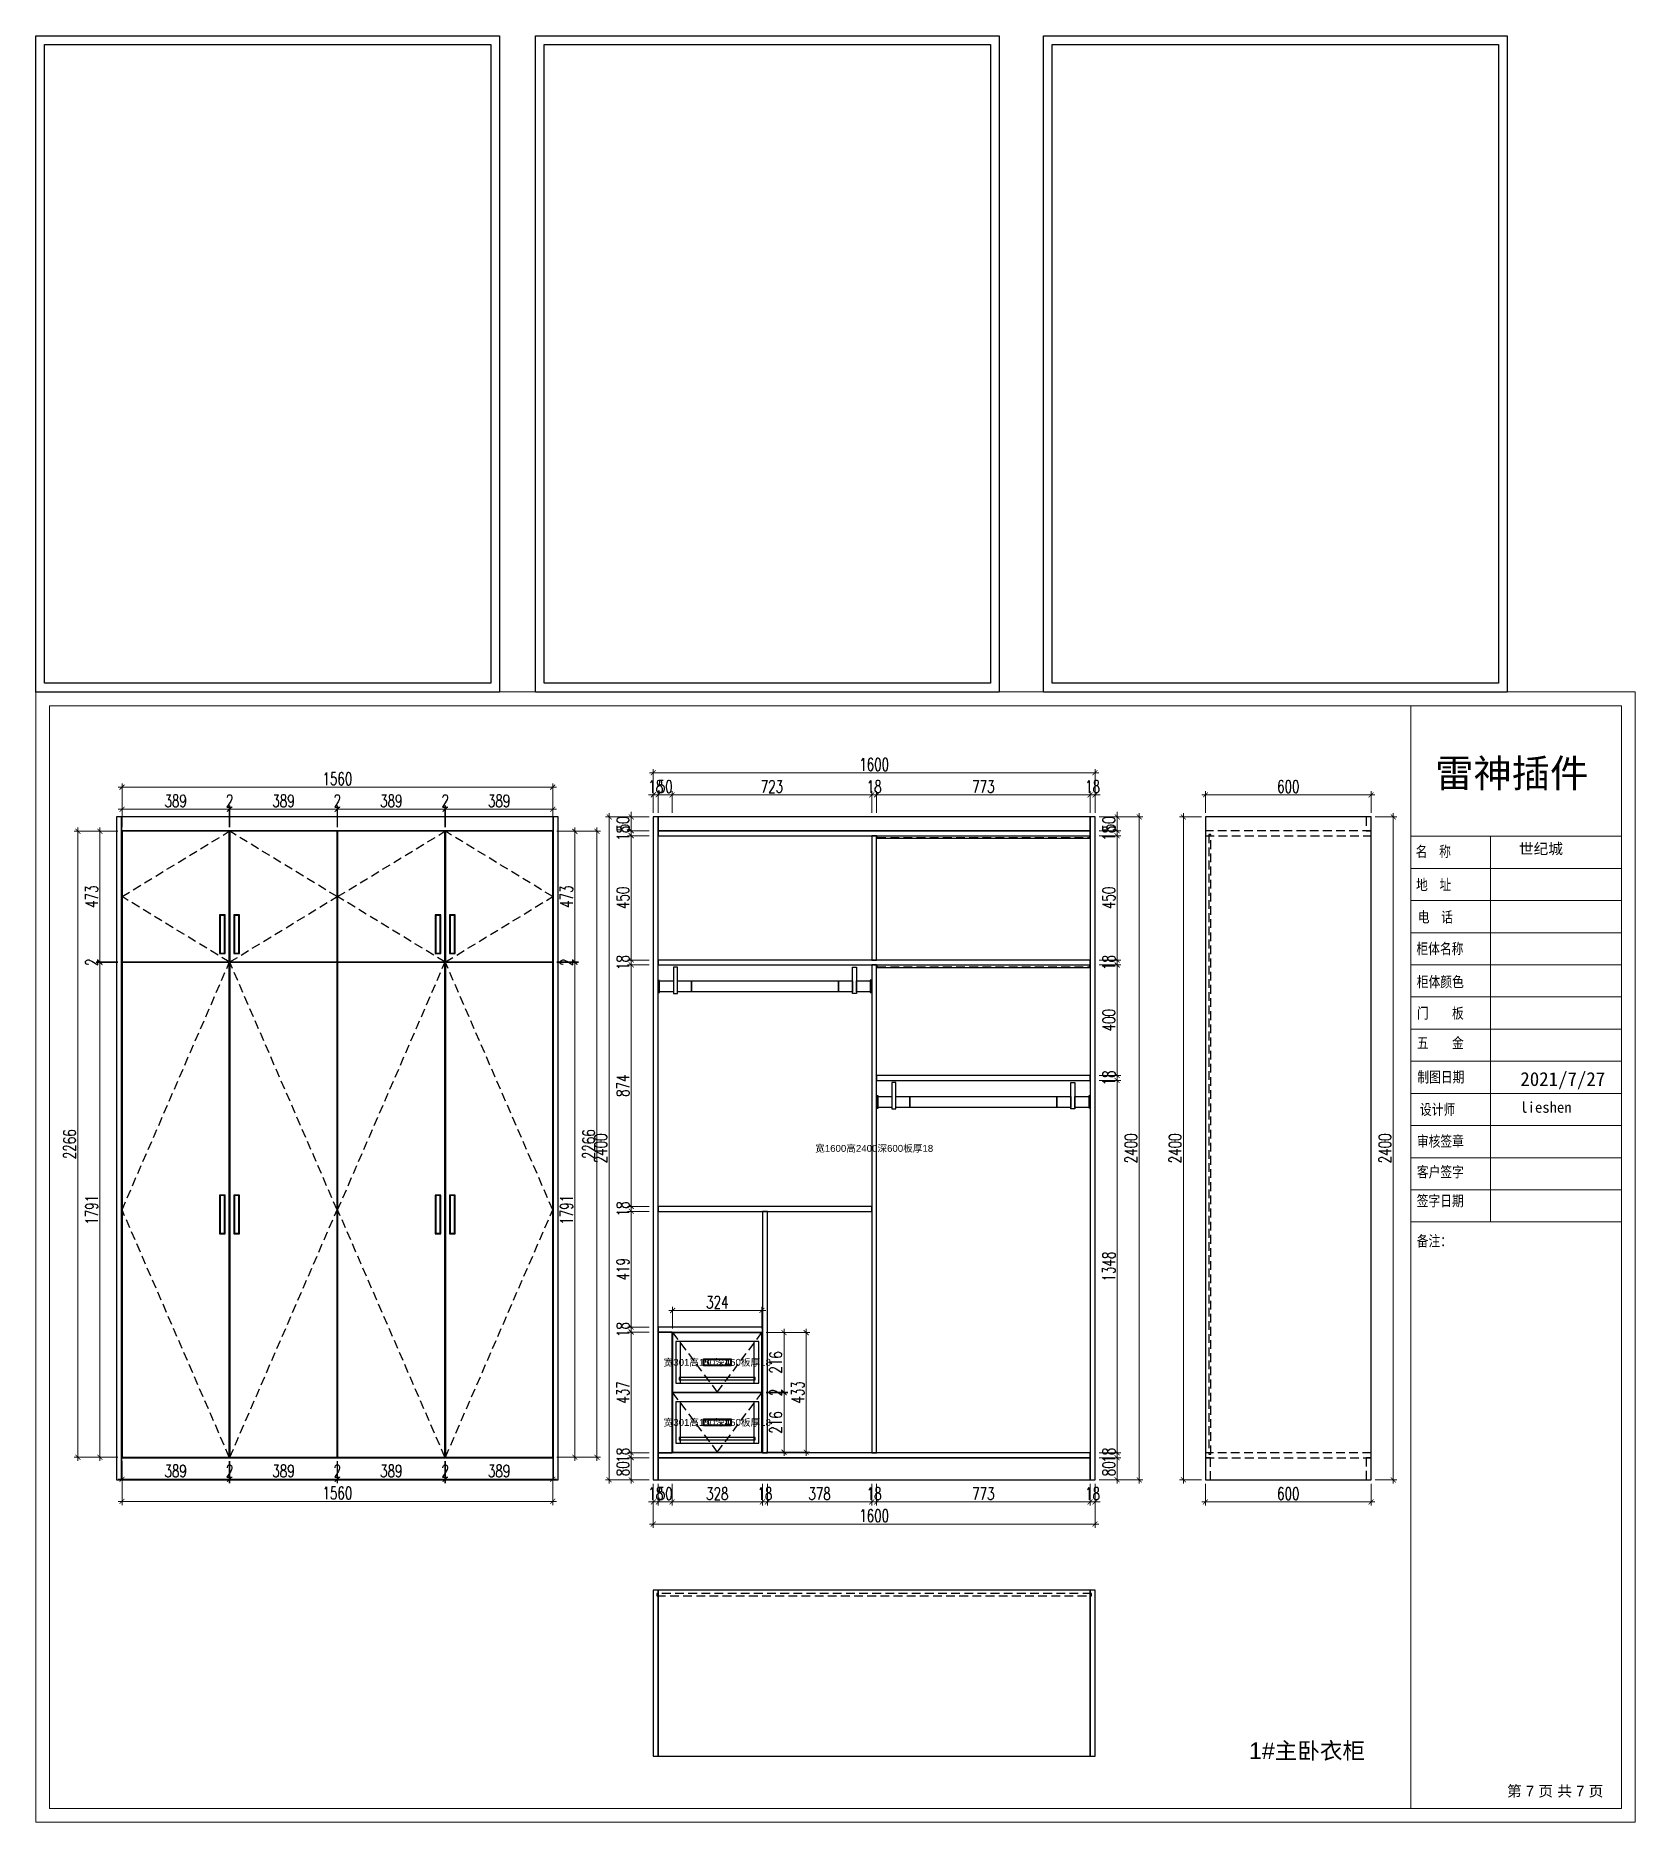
# Model space of a CAD drawing. Header units: millimetres. Extents: x -38266 to -32473, y -5741 to 727.
import ezdxf
from ezdxf.enums import TextEntityAlignment as Align

# ---------------------------------------------------------------- set-up
doc = ezdxf.new("R2010")
doc.units = ezdxf.units.MM
doc.header["$LTSCALE"] = 5
doc.linetypes.add('HIDDEN', pattern=[9.525, 6.35, -3.175])
for name, color, linetype in [('0-标注', 7, 'Continuous'), ('Layer_CabinetText', 3, 'Continuous'), ('图框', 7, 'Continuous'), ('抽屉盒', 8, 'Continuous'), ('拆单图表', 7, 'Continuous'), ('拉手', 252, 'Continuous'), ('文字', 2, 'Continuous'), ('暗拉手', 252, 'Continuous'), ('柜体结构', 7, 'Continuous'), ('柜体虚线', 8, 'HIDDEN'), ('灯带', 7, 'Continuous'), ('衣杆', 7, 'Continuous'), ('门板图纸', 6, 'Continuous'), ('门板开启线', 8, 'HIDDEN'), ('门板遮罩', 7, 'Continuous')]:
    doc.layers.add(name, color=color, linetype=linetype)
doc.styles.add('DIMTEXT', font='simplex.shx', dxfattribs={"width": 0.7, "bigfont": 'gbcbig.shx'})
doc.styles.get("Standard").update_dxf_attribs({"font": 'arial.ttf'})
doc.styles.add('标注文字', font='simhei.ttf')
doc.styles.add('黑体', font='simhei.ttf', dxfattribs={"width": 0.8})
doc.dimstyles.new('雷神标注3', dxfattribs={"dimscale": 15, "dimtxt": 3, "dimasz": 1.2, "dimexe": 0.9, "dimexo": 1, "dimgap": 0.5, "dimtad": 1, "dimdec": 0, "dimzin": 13, "dimdsep": 46, "dimtxsty": 'DIMTEXT', "dimblk1": 'ARCHTICK', "dimblk2": 'ARCHTICK', "dimsah": 1, "dimcen": 2, "dimdle": 0.9, "dimclrd": 1, "dimclre": 1, "dimclrt": 1, "dimadec": 1, "dimazin": 0, "dimtfac": 1, "dimtdec": 0, "dimtix": 1, "dimtmove": 1, "dimatfit": 3, "dimfxl": 5, "dimfxlon": 1, "dimtolj": 1, "dimtzin": 13, "dimlwd": 5, "dimlwe": 5, "dimarcsym": 0})

msp = doc.modelspace()

# ---------------------------------------------------------------- texts
at = {"layer": 'Layer_CabinetText', "color": 7}
for p in [(-37173.7, -3301.2), (-35229.4, -3301.2)]:
    msp.add_text('宽1600高2400深600板厚18', height=25, dxfattribs=at).set_placement(p, align=Align.MIDDLE_CENTER)
at = {"layer": '图框'}
msp.add_text('第 7 页 共 7 页', height=38.969, dxfattribs=at).set_placement((-32588.5, -5659.2), align=Align.BOTTOM_RIGHT)
at = {"layer": '文字', "color": 2}
msp.add_text('1#主卧衣柜', height=60, dxfattribs=at).set_placement((-33871.8, -5511.9))

# ---------------------------------------------------------------- blocks, each defined once
blk = doc.blocks.new('*U3')
at = {"color": 2}
for points in [[(55, -2.8), (70, -2.8), (70, 92.2), (55, 92.2)], [(703, 92.2), (718, 92.2), (718, -2.8), (703, -2.8)], [(5, 44.3), (0, 44.3), (0, 0), (5, 0)], [(5, 42), (55, 42), (55, 2.2), (5, 2.2)], [(70, 42.2), (120, 42.2), (120, 2.2), (70, 2.2)], [(120, 42.2), (653, 42.2), (653, 2.2), (120, 2.2)], [(653, 42.2), (703, 42.2), (703, 2.2), (653, 2.2)], [(718, 42.2), (768, 42.2), (768, 2.2), (718, 2.2)], [(768, 0.2), (773, 0.2), (773, 44.8), (768, 44.8)]]:
    blk.add_lwpolyline(points, close=True, dxfattribs=at)
blk = doc.blocks.new('*U4')
at = {"color": 2}
for p, q in [((0, 10), (773, 10)), ((0, 0), (0, 10)), ((773, 0), (0, 0)), ((2, 0), (2, 10)), ((771, 10), (771, 0)), ((773, 10), (773, 0))]:
    blk.add_line(p, q, dxfattribs=at)
at = {"color": 2, "linetype": 'HIDDEN'}
blk.add_line((2, 3.5), (771, 3.5), dxfattribs=at)
blk = doc.blocks.new('雷神工具箱暗拉手')
at = {"ltscale": 133.333333}
blk.add_lwpolyline([(50, 12.5), (50, -12.5), (-50, -12.5), (-50, 12.5)], close=True, dxfattribs=at)
at = {"color": 250, "ltscale": 133.333333}
blk.add_lwpolyline([(47.5, 10), (47.5, -10), (-47.5, -10), (-47.5, 10)], close=True, dxfattribs=at)
at = {"color": 8, "ltscale": 133.333333}
blk.add_lwpolyline([(25, -10, 1), (25, 10), (-25, 10, 1), (-25, -10), (26.3, -10)], format="xyb", dxfattribs=at)
blk = doc.blocks.new('_ARCHTICK')
at = {"color": 0, "linetype": 'ByBlock', "const_width": 0.15}
blk.add_lwpolyline([(-0.5, -0.5), (0.5, 0.5)], dxfattribs=at)
blk = doc.blocks.new('*D8')
at = {"layer": '0-标注', "color": 1, "lineweight": 5, "transparency": 16777216}
for p, q in [((-35959.4, -3953.2), (-35959.4, -3874.7)), ((-35635.9, -3953.2), (-35635.9, -3874.7)), ((-35972.9, -3888.2), (-35622.4, -3888.2))]:
    blk.add_line(p, q, dxfattribs=at)
at = {"layer": 'Defpoints', "color": 0, "transparency": 16777216}
for p in [(-35635.9, -3888.2), (-35959.4, -3968.2), (-35635.9, -3968.2)]:
    blk.add_point(p, dxfattribs=at)
at = {"layer": '0-标注', "color": 1, "lineweight": 5, "transparency": 16777216, "xscale": 17.99999999999999, "yscale": 17.99999999999999, "zscale": 17.99999999999999, "rotation": 180}
blk.add_blockref('_ARCHTICK', (-35959.4, -3888.2), dxfattribs=at)
at = {"layer": '0-标注', "color": 1, "lineweight": 5, "transparency": 16777216, "xscale": 17.99999999999999, "yscale": 17.99999999999999, "zscale": 17.99999999999999}
blk.add_blockref('_ARCHTICK', (-35635.9, -3888.2), dxfattribs=at)
at = {"layer": '0-标注', "color": 1, "transparency": 16777216, "insert": (-35797.65, -3858.2), "char_height": 45, "attachment_point": 5, "style": 'DIMTEXT'}
blk.add_mtext('\\A1;324', dxfattribs=at)
blk = doc.blocks.new('*D9')
at = {"layer": '0-标注', "color": 1, "lineweight": 5, "transparency": 16777216}
for p, q in [((-35620.9, -4185.7), (-35542.4, -4185.7)), ((-35555.9, -4414.7), (-35555.9, -4172.2)), ((-35620.9, -4401.2), (-35542.4, -4401.2))]:
    blk.add_line(p, q, dxfattribs=at)
at = {"layer": 'Defpoints', "color": 0, "transparency": 16777216}
for p in [(-35635.9, -4185.7), (-35555.9, -4185.7), (-35635.9, -4401.2)]:
    blk.add_point(p, dxfattribs=at)
at = {"layer": '0-标注', "color": 1, "lineweight": 5, "transparency": 16777216, "xscale": 17.99999999999999, "yscale": 17.99999999999999, "zscale": 17.99999999999999}
for p, rotation in [((-35555.9, -4185.7), 90), ((-35555.9, -4401.2), 270)]:
    blk.add_blockref('_ARCHTICK', p, dxfattribs=dict(at, rotation=rotation))
at = {"layer": '0-标注', "color": 1, "transparency": 16777216, "insert": (-35585.9, -4293.45), "char_height": 45, "attachment_point": 5, "rotation": 90, "style": 'DIMTEXT'}
blk.add_mtext('\\A1;216', dxfattribs=at)
blk = doc.blocks.new('*D10')
at = {"layer": '0-标注', "color": 1, "lineweight": 5, "transparency": 16777216}
for p, q in [((-35620.9, -4183.7), (-35542.4, -4183.7)), ((-35620.9, -4185.7), (-35542.4, -4185.7)), ((-35555.9, -4183.7), (-35555.9, -4165.7)), ((-35555.9, -4185.7), (-35555.9, -4183.7)), ((-35555.9, -4185.7), (-35555.9, -4203.7))]:
    blk.add_line(p, q, dxfattribs=at)
at = {"layer": 'Defpoints', "color": 0, "transparency": 16777216}
for p in [(-35635.9, -4183.7), (-35635.9, -4185.7), (-35555.9, -4183.7)]:
    blk.add_point(p, dxfattribs=at)
at = {"layer": '0-标注', "color": 1, "lineweight": 5, "transparency": 16777216, "xscale": 17.99999999999999, "yscale": 17.99999999999999, "zscale": 17.99999999999999}
for p, rotation in [((-35555.9, -4183.7), 270), ((-35555.9, -4185.7), 90)]:
    blk.add_blockref('_ARCHTICK', p, dxfattribs=dict(at, rotation=rotation))
at = {"layer": '0-标注', "color": 1, "transparency": 16777216, "insert": (-35585.9, -4184.7), "char_height": 45, "attachment_point": 5, "rotation": 90, "style": 'DIMTEXT'}
blk.add_mtext('\\A1;2', dxfattribs=at)
blk = doc.blocks.new('*D11')
at = {"layer": '0-标注', "color": 1, "lineweight": 5, "transparency": 16777216}
for p, q in [((-35620.9, -3968.2), (-35542.4, -3968.2)), ((-35555.9, -4197.2), (-35555.9, -3954.7)), ((-35620.9, -4183.7), (-35542.4, -4183.7))]:
    blk.add_line(p, q, dxfattribs=at)
at = {"layer": 'Defpoints', "color": 0, "transparency": 16777216}
for p in [(-35635.9, -3968.2), (-35555.9, -3968.2), (-35635.9, -4183.7)]:
    blk.add_point(p, dxfattribs=at)
at = {"layer": '0-标注', "color": 1, "lineweight": 5, "transparency": 16777216, "xscale": 17.99999999999999, "yscale": 17.99999999999999, "zscale": 17.99999999999999}
for p, rotation in [((-35555.9, -3968.2), 90), ((-35555.9, -4183.7), 270)]:
    blk.add_blockref('_ARCHTICK', p, dxfattribs=dict(at, rotation=rotation))
at = {"layer": '0-标注', "color": 1, "transparency": 16777216, "insert": (-35585.9, -4075.95), "char_height": 45, "attachment_point": 5, "rotation": 90, "style": 'DIMTEXT'}
blk.add_mtext('\\A1;216', dxfattribs=at)
blk = doc.blocks.new('*D12')
at = {"layer": '0-标注', "color": 1, "lineweight": 5, "transparency": 16777216}
for p, q in [((-35550.9, -3968.2), (-35462.4, -3968.2)), ((-35475.9, -4414.7), (-35475.9, -3954.7)), ((-35550.9, -4401.2), (-35462.4, -4401.2))]:
    blk.add_line(p, q, dxfattribs=at)
at = {"layer": 'Defpoints', "color": 0, "transparency": 16777216}
for p in [(-35635.9, -3968.2), (-35475.9, -3968.2), (-35635.9, -4401.2)]:
    blk.add_point(p, dxfattribs=at)
at = {"layer": '0-标注', "color": 1, "lineweight": 5, "transparency": 16777216, "xscale": 17.99999999999999, "yscale": 17.99999999999999, "zscale": 17.99999999999999}
for p, rotation in [((-35475.9, -3968.2), 90), ((-35475.9, -4401.2), 270)]:
    blk.add_blockref('_ARCHTICK', p, dxfattribs=dict(at, rotation=rotation))
at = {"layer": '0-标注', "color": 1, "transparency": 16777216, "insert": (-35505.9, -4184.7), "char_height": 45, "attachment_point": 5, "rotation": 90, "style": 'DIMTEXT'}
blk.add_mtext('\\A1;433', dxfattribs=at)
blk = doc.blocks.new('202603062104', base_point=(81.8, 110.7))
at = {"color": 2}
for points in [[(71.8, 40.7), (91.8, 40.7), (91.8, 180.7), (71.8, 180.7)], [(73.8, 42.7), (89.8, 42.7), (89.8, 178.7), (73.8, 178.7)]]:
    blk.add_lwpolyline(points, close=True, dxfattribs=at)
blk = doc.blocks.new('*D13')
at = {"layer": '0-标注', "color": 1, "lineweight": 5, "transparency": 16777216}
for p, q in [((-37953.7, -4434.2), (-37953.7, -4512.7)), ((-37565.2, -4434.2), (-37565.2, -4512.7)), ((-37967.2, -4499.2), (-37551.7, -4499.2))]:
    blk.add_line(p, q, dxfattribs=at)
at = {"layer": 'Defpoints', "color": 0, "transparency": 16777216}
for p in [(-37953.7, -4419.2), (-37565.2, -4419.2), (-37565.2, -4499.2)]:
    blk.add_point(p, dxfattribs=at)
at = {"layer": '0-标注', "color": 1, "lineweight": 5, "transparency": 16777216, "xscale": 17.99999999999999, "yscale": 17.99999999999999, "zscale": 17.99999999999999, "rotation": 180}
blk.add_blockref('_ARCHTICK', (-37953.7, -4499.2), dxfattribs=at)
at = {"layer": '0-标注', "color": 1, "lineweight": 5, "transparency": 16777216, "xscale": 17.99999999999999, "yscale": 17.99999999999999, "zscale": 17.99999999999999}
blk.add_blockref('_ARCHTICK', (-37565.2, -4499.2), dxfattribs=at)
at = {"layer": '0-标注', "color": 1, "transparency": 16777216, "insert": (-37759.45, -4469.2), "char_height": 45, "attachment_point": 5, "style": 'DIMTEXT'}
blk.add_mtext('\\A1;389', dxfattribs=at)
blk = doc.blocks.new('*D14')
at = {"layer": '0-标注', "color": 1, "lineweight": 5, "transparency": 16777216}
for p, q in [((-37565.2, -4434.2), (-37565.2, -4512.7)), ((-37563.2, -4434.2), (-37563.2, -4512.7)), ((-37565.2, -4499.2), (-37583.2, -4499.2)), ((-37565.2, -4499.2), (-37563.2, -4499.2)), ((-37563.2, -4499.2), (-37545.2, -4499.2))]:
    blk.add_line(p, q, dxfattribs=at)
at = {"layer": 'Defpoints', "color": 0, "transparency": 16777216}
for p in [(-37565.2, -4419.2), (-37563.2, -4419.2), (-37563.2, -4499.2)]:
    blk.add_point(p, dxfattribs=at)
at = {"layer": '0-标注', "color": 1, "lineweight": 5, "transparency": 16777216, "xscale": 17.99999999999999, "yscale": 17.99999999999999, "zscale": 17.99999999999999}
blk.add_blockref('_ARCHTICK', (-37565.2, -4499.2), dxfattribs=at)
at = {"layer": '0-标注', "color": 1, "lineweight": 5, "transparency": 16777216, "xscale": 17.99999999999999, "yscale": 17.99999999999999, "zscale": 17.99999999999999, "rotation": 180}
blk.add_blockref('_ARCHTICK', (-37563.2, -4499.2), dxfattribs=at)
at = {"layer": '0-标注', "color": 1, "transparency": 16777216, "insert": (-37564.2, -4469.2), "char_height": 45, "attachment_point": 5, "style": 'DIMTEXT'}
blk.add_mtext('\\A1;2', dxfattribs=at)
blk = doc.blocks.new('*D15')
at = {"layer": '0-标注', "color": 1, "lineweight": 5, "transparency": 16777216}
for p, q in [((-37563.2, -4434.2), (-37563.2, -4512.7)), ((-37174.7, -4434.2), (-37174.7, -4512.7)), ((-37576.7, -4499.2), (-37161.2, -4499.2))]:
    blk.add_line(p, q, dxfattribs=at)
at = {"layer": 'Defpoints', "color": 0, "transparency": 16777216}
for p in [(-37563.2, -4419.2), (-37174.7, -4419.2), (-37174.7, -4499.2)]:
    blk.add_point(p, dxfattribs=at)
at = {"layer": '0-标注', "color": 1, "lineweight": 5, "transparency": 16777216, "xscale": 17.99999999999999, "yscale": 17.99999999999999, "zscale": 17.99999999999999, "rotation": 180}
blk.add_blockref('_ARCHTICK', (-37563.2, -4499.2), dxfattribs=at)
at = {"layer": '0-标注', "color": 1, "lineweight": 5, "transparency": 16777216, "xscale": 17.99999999999999, "yscale": 17.99999999999999, "zscale": 17.99999999999999}
blk.add_blockref('_ARCHTICK', (-37174.7, -4499.2), dxfattribs=at)
at = {"layer": '0-标注', "color": 1, "transparency": 16777216, "insert": (-37368.95, -4469.2), "char_height": 45, "attachment_point": 5, "style": 'DIMTEXT'}
blk.add_mtext('\\A1;389', dxfattribs=at)
blk = doc.blocks.new('*D16')
at = {"layer": '0-标注', "color": 1, "lineweight": 5, "transparency": 16777216}
for p, q in [((-37174.7, -4434.2), (-37174.7, -4512.7)), ((-37172.7, -4434.2), (-37172.7, -4512.7)), ((-37174.7, -4499.2), (-37192.7, -4499.2)), ((-37174.7, -4499.2), (-37172.7, -4499.2)), ((-37172.7, -4499.2), (-37154.7, -4499.2))]:
    blk.add_line(p, q, dxfattribs=at)
at = {"layer": 'Defpoints', "color": 0, "transparency": 16777216}
for p in [(-37174.7, -4419.2), (-37172.7, -4419.2), (-37172.7, -4499.2)]:
    blk.add_point(p, dxfattribs=at)
at = {"layer": '0-标注', "color": 1, "lineweight": 5, "transparency": 16777216, "xscale": 17.99999999999999, "yscale": 17.99999999999999, "zscale": 17.99999999999999}
blk.add_blockref('_ARCHTICK', (-37174.7, -4499.2), dxfattribs=at)
at = {"layer": '0-标注', "color": 1, "lineweight": 5, "transparency": 16777216, "xscale": 17.99999999999999, "yscale": 17.99999999999999, "zscale": 17.99999999999999, "rotation": 180}
blk.add_blockref('_ARCHTICK', (-37172.7, -4499.2), dxfattribs=at)
at = {"layer": '0-标注', "color": 1, "transparency": 16777216, "insert": (-37173.7, -4469.2), "char_height": 45, "attachment_point": 5, "style": 'DIMTEXT'}
blk.add_mtext('\\A1;2', dxfattribs=at)
blk = doc.blocks.new('*D17')
at = {"layer": '0-标注', "color": 1, "lineweight": 5, "transparency": 16777216}
for p, q in [((-37172.7, -4434.2), (-37172.7, -4512.7)), ((-36784.2, -4434.2), (-36784.2, -4512.7)), ((-37186.2, -4499.2), (-36770.7, -4499.2))]:
    blk.add_line(p, q, dxfattribs=at)
at = {"layer": 'Defpoints', "color": 0, "transparency": 16777216}
for p in [(-37172.7, -4419.2), (-36784.2, -4419.2), (-36784.2, -4499.2)]:
    blk.add_point(p, dxfattribs=at)
at = {"layer": '0-标注', "color": 1, "lineweight": 5, "transparency": 16777216, "xscale": 17.99999999999999, "yscale": 17.99999999999999, "zscale": 17.99999999999999, "rotation": 180}
blk.add_blockref('_ARCHTICK', (-37172.7, -4499.2), dxfattribs=at)
at = {"layer": '0-标注', "color": 1, "lineweight": 5, "transparency": 16777216, "xscale": 17.99999999999999, "yscale": 17.99999999999999, "zscale": 17.99999999999999}
blk.add_blockref('_ARCHTICK', (-36784.2, -4499.2), dxfattribs=at)
at = {"layer": '0-标注', "color": 1, "transparency": 16777216, "insert": (-36978.45, -4469.2), "char_height": 45, "attachment_point": 5, "style": 'DIMTEXT'}
blk.add_mtext('\\A1;389', dxfattribs=at)
blk = doc.blocks.new('*D18')
at = {"layer": '0-标注', "color": 1, "lineweight": 5, "transparency": 16777216}
for p, q in [((-36784.2, -4434.2), (-36784.2, -4512.7)), ((-36782.2, -4434.2), (-36782.2, -4512.7)), ((-36784.2, -4499.2), (-36802.2, -4499.2)), ((-36784.2, -4499.2), (-36782.2, -4499.2)), ((-36782.2, -4499.2), (-36764.2, -4499.2))]:
    blk.add_line(p, q, dxfattribs=at)
at = {"layer": 'Defpoints', "color": 0, "transparency": 16777216}
for p in [(-36784.2, -4419.2), (-36782.2, -4419.2), (-36782.2, -4499.2)]:
    blk.add_point(p, dxfattribs=at)
at = {"layer": '0-标注', "color": 1, "lineweight": 5, "transparency": 16777216, "xscale": 17.99999999999999, "yscale": 17.99999999999999, "zscale": 17.99999999999999}
blk.add_blockref('_ARCHTICK', (-36784.2, -4499.2), dxfattribs=at)
at = {"layer": '0-标注', "color": 1, "lineweight": 5, "transparency": 16777216, "xscale": 17.99999999999999, "yscale": 17.99999999999999, "zscale": 17.99999999999999, "rotation": 180}
blk.add_blockref('_ARCHTICK', (-36782.2, -4499.2), dxfattribs=at)
at = {"layer": '0-标注', "color": 1, "transparency": 16777216, "insert": (-36783.2, -4469.2), "char_height": 45, "attachment_point": 5, "style": 'DIMTEXT'}
blk.add_mtext('\\A1;2', dxfattribs=at)
blk = doc.blocks.new('*D19')
at = {"layer": '0-标注', "color": 1, "lineweight": 5, "transparency": 16777216}
for p, q in [((-36782.2, -4434.2), (-36782.2, -4512.7)), ((-36393.7, -4434.2), (-36393.7, -4512.7)), ((-36795.7, -4499.2), (-36380.2, -4499.2))]:
    blk.add_line(p, q, dxfattribs=at)
at = {"layer": 'Defpoints', "color": 0, "transparency": 16777216}
for p in [(-36782.2, -4419.2), (-36393.7, -4419.2), (-36393.7, -4499.2)]:
    blk.add_point(p, dxfattribs=at)
at = {"layer": '0-标注', "color": 1, "lineweight": 5, "transparency": 16777216, "xscale": 17.99999999999999, "yscale": 17.99999999999999, "zscale": 17.99999999999999, "rotation": 180}
blk.add_blockref('_ARCHTICK', (-36782.2, -4499.2), dxfattribs=at)
at = {"layer": '0-标注', "color": 1, "lineweight": 5, "transparency": 16777216, "xscale": 17.99999999999999, "yscale": 17.99999999999999, "zscale": 17.99999999999999}
blk.add_blockref('_ARCHTICK', (-36393.7, -4499.2), dxfattribs=at)
at = {"layer": '0-标注', "color": 1, "transparency": 16777216, "insert": (-36587.95, -4469.2), "char_height": 45, "attachment_point": 5, "style": 'DIMTEXT'}
blk.add_mtext('\\A1;389', dxfattribs=at)
blk = doc.blocks.new('*D20')
at = {"layer": '0-标注', "color": 1, "lineweight": 5, "transparency": 16777216}
for p, q in [((-37953.7, -4504.2), (-37953.7, -4592.7)), ((-36393.7, -4504.2), (-36393.7, -4592.7)), ((-37967.2, -4579.2), (-36380.2, -4579.2))]:
    blk.add_line(p, q, dxfattribs=at)
at = {"layer": 'Defpoints', "color": 0, "transparency": 16777216}
for p in [(-37953.7, -4419.2), (-36393.7, -4419.2), (-36393.7, -4579.2)]:
    blk.add_point(p, dxfattribs=at)
at = {"layer": '0-标注', "color": 1, "lineweight": 5, "transparency": 16777216, "xscale": 17.99999999999999, "yscale": 17.99999999999999, "zscale": 17.99999999999999, "rotation": 180}
blk.add_blockref('_ARCHTICK', (-37953.7, -4579.2), dxfattribs=at)
at = {"layer": '0-标注', "color": 1, "lineweight": 5, "transparency": 16777216, "xscale": 17.99999999999999, "yscale": 17.99999999999999, "zscale": 17.99999999999999}
blk.add_blockref('_ARCHTICK', (-36393.7, -4579.2), dxfattribs=at)
at = {"layer": '0-标注', "color": 1, "transparency": 16777216, "insert": (-37173.7, -4549.2), "char_height": 45, "attachment_point": 5, "style": 'DIMTEXT'}
blk.add_mtext('\\A1;1560', dxfattribs=at)
blk = doc.blocks.new('*D21')
at = {"layer": '0-标注', "color": 1, "lineweight": 5, "transparency": 16777216}
for p, q in [((-37968.7, -2628.2), (-38047.2, -2628.2)), ((-38033.7, -4432.7), (-38033.7, -2614.7)), ((-37968.7, -4419.2), (-38047.2, -4419.2))]:
    blk.add_line(p, q, dxfattribs=at)
at = {"layer": 'Defpoints', "color": 0, "transparency": 16777216}
for p in [(-38033.7, -2628.2), (-37953.7, -2628.2), (-37953.7, -4419.2)]:
    blk.add_point(p, dxfattribs=at)
at = {"layer": '0-标注', "color": 1, "lineweight": 5, "transparency": 16777216, "xscale": 17.99999999999999, "yscale": 17.99999999999999, "zscale": 17.99999999999999}
for p, rotation in [((-38033.7, -2628.2), 90), ((-38033.7, -4419.2), 270)]:
    blk.add_blockref('_ARCHTICK', p, dxfattribs=dict(at, rotation=rotation))
at = {"layer": '0-标注', "color": 1, "transparency": 16777216, "insert": (-38063.7, -3523.7), "char_height": 45, "attachment_point": 5, "rotation": 90, "style": 'DIMTEXT'}
blk.add_mtext('\\A1;1791', dxfattribs=at)
blk = doc.blocks.new('*D22')
at = {"layer": '0-标注', "color": 1, "lineweight": 5, "transparency": 16777216}
for p, q in [((-37968.7, -2626.2), (-38047.2, -2626.2)), ((-37968.7, -2628.2), (-38047.2, -2628.2)), ((-38033.7, -2626.2), (-38033.7, -2608.2)), ((-38033.7, -2628.2), (-38033.7, -2626.2)), ((-38033.7, -2628.2), (-38033.7, -2646.2))]:
    blk.add_line(p, q, dxfattribs=at)
at = {"layer": 'Defpoints', "color": 0, "transparency": 16777216}
for p in [(-38033.7, -2626.2), (-37953.7, -2626.2), (-37953.7, -2628.2)]:
    blk.add_point(p, dxfattribs=at)
at = {"layer": '0-标注', "color": 1, "lineweight": 5, "transparency": 16777216, "xscale": 17.99999999999999, "yscale": 17.99999999999999, "zscale": 17.99999999999999}
for p, rotation in [((-38033.7, -2626.2), 270), ((-38033.7, -2628.2), 90)]:
    blk.add_blockref('_ARCHTICK', p, dxfattribs=dict(at, rotation=rotation))
at = {"layer": '0-标注', "color": 1, "transparency": 16777216, "insert": (-38063.7, -2627.2), "char_height": 45, "attachment_point": 5, "rotation": 90, "style": 'DIMTEXT'}
blk.add_mtext('\\A1;2', dxfattribs=at)
blk = doc.blocks.new('*D23')
at = {"layer": '0-标注', "color": 1, "lineweight": 5, "transparency": 16777216}
for p, q in [((-37968.7, -2153.2), (-38047.2, -2153.2)), ((-38033.7, -2639.7), (-38033.7, -2139.7)), ((-37968.7, -2626.2), (-38047.2, -2626.2))]:
    blk.add_line(p, q, dxfattribs=at)
at = {"layer": 'Defpoints', "color": 0, "transparency": 16777216}
for p in [(-38033.7, -2153.2), (-37953.7, -2153.2), (-37953.7, -2626.2)]:
    blk.add_point(p, dxfattribs=at)
at = {"layer": '0-标注', "color": 1, "lineweight": 5, "transparency": 16777216, "xscale": 17.99999999999999, "yscale": 17.99999999999999, "zscale": 17.99999999999999}
for p, rotation in [((-38033.7, -2153.2), 90), ((-38033.7, -2626.2), 270)]:
    blk.add_blockref('_ARCHTICK', p, dxfattribs=dict(at, rotation=rotation))
at = {"layer": '0-标注', "color": 1, "transparency": 16777216, "insert": (-38063.7, -2389.7), "char_height": 45, "attachment_point": 5, "rotation": 90, "style": 'DIMTEXT'}
blk.add_mtext('\\A1;473', dxfattribs=at)
blk = doc.blocks.new('*D24')
at = {"layer": '0-标注', "color": 1, "lineweight": 5, "transparency": 16777216}
for p, q in [((-38038.7, -2153.2), (-38127.2, -2153.2)), ((-38113.7, -4432.7), (-38113.7, -2139.7)), ((-38038.7, -4419.2), (-38127.2, -4419.2))]:
    blk.add_line(p, q, dxfattribs=at)
at = {"layer": 'Defpoints', "color": 0, "transparency": 16777216}
for p in [(-38113.7, -2153.2), (-37953.7, -2153.2), (-37953.7, -4419.2)]:
    blk.add_point(p, dxfattribs=at)
at = {"layer": '0-标注', "color": 1, "lineweight": 5, "transparency": 16777216, "xscale": 17.99999999999999, "yscale": 17.99999999999999, "zscale": 17.99999999999999}
for p, rotation in [((-38113.7, -2153.2), 90), ((-38113.7, -4419.2), 270)]:
    blk.add_blockref('_ARCHTICK', p, dxfattribs=dict(at, rotation=rotation))
at = {"layer": '0-标注', "color": 1, "transparency": 16777216, "insert": (-38143.7, -3286.2), "char_height": 45, "attachment_point": 5, "rotation": 90, "style": 'DIMTEXT'}
blk.add_mtext('\\A1;2266', dxfattribs=at)
blk = doc.blocks.new('*D25')
at = {"layer": '0-标注', "color": 1, "lineweight": 5, "transparency": 16777216}
for p, q in [((-37953.7, -2138.2), (-37953.7, -2059.7)), ((-37565.2, -2138.2), (-37565.2, -2059.7)), ((-37967.2, -2073.2), (-37551.7, -2073.2))]:
    blk.add_line(p, q, dxfattribs=at)
at = {"layer": 'Defpoints', "color": 0, "transparency": 16777216}
for p in [(-37565.2, -2073.2), (-37953.7, -2153.2), (-37565.2, -2153.2)]:
    blk.add_point(p, dxfattribs=at)
at = {"layer": '0-标注', "color": 1, "lineweight": 5, "transparency": 16777216, "xscale": 17.99999999999999, "yscale": 17.99999999999999, "zscale": 17.99999999999999, "rotation": 180}
blk.add_blockref('_ARCHTICK', (-37953.7, -2073.2), dxfattribs=at)
at = {"layer": '0-标注', "color": 1, "lineweight": 5, "transparency": 16777216, "xscale": 17.99999999999999, "yscale": 17.99999999999999, "zscale": 17.99999999999999}
blk.add_blockref('_ARCHTICK', (-37565.2, -2073.2), dxfattribs=at)
at = {"layer": '0-标注', "color": 1, "transparency": 16777216, "insert": (-37759.45, -2043.2), "char_height": 45, "attachment_point": 5, "style": 'DIMTEXT'}
blk.add_mtext('\\A1;389', dxfattribs=at)
blk = doc.blocks.new('*D26')
at = {"layer": '0-标注', "color": 1, "lineweight": 5, "transparency": 16777216}
for p, q in [((-37565.2, -2138.2), (-37565.2, -2059.7)), ((-37563.2, -2138.2), (-37563.2, -2059.7)), ((-37565.2, -2073.2), (-37583.2, -2073.2)), ((-37565.2, -2073.2), (-37563.2, -2073.2)), ((-37563.2, -2073.2), (-37545.2, -2073.2))]:
    blk.add_line(p, q, dxfattribs=at)
at = {"layer": 'Defpoints', "color": 0, "transparency": 16777216}
for p in [(-37563.2, -2073.2), (-37565.2, -2153.2), (-37563.2, -2153.2)]:
    blk.add_point(p, dxfattribs=at)
at = {"layer": '0-标注', "color": 1, "lineweight": 5, "transparency": 16777216, "xscale": 17.99999999999999, "yscale": 17.99999999999999, "zscale": 17.99999999999999}
blk.add_blockref('_ARCHTICK', (-37565.2, -2073.2), dxfattribs=at)
at = {"layer": '0-标注', "color": 1, "lineweight": 5, "transparency": 16777216, "xscale": 17.99999999999999, "yscale": 17.99999999999999, "zscale": 17.99999999999999, "rotation": 180}
blk.add_blockref('_ARCHTICK', (-37563.2, -2073.2), dxfattribs=at)
at = {"layer": '0-标注', "color": 1, "transparency": 16777216, "insert": (-37564.2, -2043.2), "char_height": 45, "attachment_point": 5, "style": 'DIMTEXT'}
blk.add_mtext('\\A1;2', dxfattribs=at)
blk = doc.blocks.new('*D27')
at = {"layer": '0-标注', "color": 1, "lineweight": 5, "transparency": 16777216}
for p, q in [((-37563.2, -2138.2), (-37563.2, -2059.7)), ((-37174.7, -2138.2), (-37174.7, -2059.7)), ((-37576.7, -2073.2), (-37161.2, -2073.2))]:
    blk.add_line(p, q, dxfattribs=at)
at = {"layer": 'Defpoints', "color": 0, "transparency": 16777216}
for p in [(-37174.7, -2073.2), (-37563.2, -2153.2), (-37174.7, -2153.2)]:
    blk.add_point(p, dxfattribs=at)
at = {"layer": '0-标注', "color": 1, "lineweight": 5, "transparency": 16777216, "xscale": 17.99999999999999, "yscale": 17.99999999999999, "zscale": 17.99999999999999, "rotation": 180}
blk.add_blockref('_ARCHTICK', (-37563.2, -2073.2), dxfattribs=at)
at = {"layer": '0-标注', "color": 1, "lineweight": 5, "transparency": 16777216, "xscale": 17.99999999999999, "yscale": 17.99999999999999, "zscale": 17.99999999999999}
blk.add_blockref('_ARCHTICK', (-37174.7, -2073.2), dxfattribs=at)
at = {"layer": '0-标注', "color": 1, "transparency": 16777216, "insert": (-37368.95, -2043.2), "char_height": 45, "attachment_point": 5, "style": 'DIMTEXT'}
blk.add_mtext('\\A1;389', dxfattribs=at)
blk = doc.blocks.new('*D28')
at = {"layer": '0-标注', "color": 1, "lineweight": 5, "transparency": 16777216}
for p, q in [((-37174.7, -2138.2), (-37174.7, -2059.7)), ((-37172.7, -2138.2), (-37172.7, -2059.7)), ((-37174.7, -2073.2), (-37192.7, -2073.2)), ((-37174.7, -2073.2), (-37172.7, -2073.2)), ((-37172.7, -2073.2), (-37154.7, -2073.2))]:
    blk.add_line(p, q, dxfattribs=at)
at = {"layer": 'Defpoints', "color": 0, "transparency": 16777216}
for p in [(-37172.7, -2073.2), (-37174.7, -2153.2), (-37172.7, -2153.2)]:
    blk.add_point(p, dxfattribs=at)
at = {"layer": '0-标注', "color": 1, "lineweight": 5, "transparency": 16777216, "xscale": 17.99999999999999, "yscale": 17.99999999999999, "zscale": 17.99999999999999}
blk.add_blockref('_ARCHTICK', (-37174.7, -2073.2), dxfattribs=at)
at = {"layer": '0-标注', "color": 1, "lineweight": 5, "transparency": 16777216, "xscale": 17.99999999999999, "yscale": 17.99999999999999, "zscale": 17.99999999999999, "rotation": 180}
blk.add_blockref('_ARCHTICK', (-37172.7, -2073.2), dxfattribs=at)
at = {"layer": '0-标注', "color": 1, "transparency": 16777216, "insert": (-37173.7, -2043.2), "char_height": 45, "attachment_point": 5, "style": 'DIMTEXT'}
blk.add_mtext('\\A1;2', dxfattribs=at)
blk = doc.blocks.new('*D29')
at = {"layer": '0-标注', "color": 1, "lineweight": 5, "transparency": 16777216}
for p, q in [((-37172.7, -2138.2), (-37172.7, -2059.7)), ((-36784.2, -2138.2), (-36784.2, -2059.7)), ((-37186.2, -2073.2), (-36770.7, -2073.2))]:
    blk.add_line(p, q, dxfattribs=at)
at = {"layer": 'Defpoints', "color": 0, "transparency": 16777216}
for p in [(-36784.2, -2073.2), (-37172.7, -2153.2), (-36784.2, -2153.2)]:
    blk.add_point(p, dxfattribs=at)
at = {"layer": '0-标注', "color": 1, "lineweight": 5, "transparency": 16777216, "xscale": 17.99999999999999, "yscale": 17.99999999999999, "zscale": 17.99999999999999, "rotation": 180}
blk.add_blockref('_ARCHTICK', (-37172.7, -2073.2), dxfattribs=at)
at = {"layer": '0-标注', "color": 1, "lineweight": 5, "transparency": 16777216, "xscale": 17.99999999999999, "yscale": 17.99999999999999, "zscale": 17.99999999999999}
blk.add_blockref('_ARCHTICK', (-36784.2, -2073.2), dxfattribs=at)
at = {"layer": '0-标注', "color": 1, "transparency": 16777216, "insert": (-36978.45, -2043.2), "char_height": 45, "attachment_point": 5, "style": 'DIMTEXT'}
blk.add_mtext('\\A1;389', dxfattribs=at)
blk = doc.blocks.new('*D30')
at = {"layer": '0-标注', "color": 1, "lineweight": 5, "transparency": 16777216}
for p, q in [((-36784.2, -2138.2), (-36784.2, -2059.7)), ((-36782.2, -2138.2), (-36782.2, -2059.7)), ((-36784.2, -2073.2), (-36802.2, -2073.2)), ((-36784.2, -2073.2), (-36782.2, -2073.2)), ((-36782.2, -2073.2), (-36764.2, -2073.2))]:
    blk.add_line(p, q, dxfattribs=at)
at = {"layer": 'Defpoints', "color": 0, "transparency": 16777216}
for p in [(-36782.2, -2073.2), (-36784.2, -2153.2), (-36782.2, -2153.2)]:
    blk.add_point(p, dxfattribs=at)
at = {"layer": '0-标注', "color": 1, "lineweight": 5, "transparency": 16777216, "xscale": 17.99999999999999, "yscale": 17.99999999999999, "zscale": 17.99999999999999}
blk.add_blockref('_ARCHTICK', (-36784.2, -2073.2), dxfattribs=at)
at = {"layer": '0-标注', "color": 1, "lineweight": 5, "transparency": 16777216, "xscale": 17.99999999999999, "yscale": 17.99999999999999, "zscale": 17.99999999999999, "rotation": 180}
blk.add_blockref('_ARCHTICK', (-36782.2, -2073.2), dxfattribs=at)
at = {"layer": '0-标注', "color": 1, "transparency": 16777216, "insert": (-36783.2, -2043.2), "char_height": 45, "attachment_point": 5, "style": 'DIMTEXT'}
blk.add_mtext('\\A1;2', dxfattribs=at)
blk = doc.blocks.new('*D31')
at = {"layer": '0-标注', "color": 1, "lineweight": 5, "transparency": 16777216}
for p, q in [((-36782.2, -2138.2), (-36782.2, -2059.7)), ((-36393.7, -2138.2), (-36393.7, -2059.7)), ((-36795.7, -2073.2), (-36380.2, -2073.2))]:
    blk.add_line(p, q, dxfattribs=at)
at = {"layer": 'Defpoints', "color": 0, "transparency": 16777216}
for p in [(-36393.7, -2073.2), (-36782.2, -2153.2), (-36393.7, -2153.2)]:
    blk.add_point(p, dxfattribs=at)
at = {"layer": '0-标注', "color": 1, "lineweight": 5, "transparency": 16777216, "xscale": 17.99999999999999, "yscale": 17.99999999999999, "zscale": 17.99999999999999, "rotation": 180}
blk.add_blockref('_ARCHTICK', (-36782.2, -2073.2), dxfattribs=at)
at = {"layer": '0-标注', "color": 1, "lineweight": 5, "transparency": 16777216, "xscale": 17.99999999999999, "yscale": 17.99999999999999, "zscale": 17.99999999999999}
blk.add_blockref('_ARCHTICK', (-36393.7, -2073.2), dxfattribs=at)
at = {"layer": '0-标注', "color": 1, "transparency": 16777216, "insert": (-36587.95, -2043.2), "char_height": 45, "attachment_point": 5, "style": 'DIMTEXT'}
blk.add_mtext('\\A1;389', dxfattribs=at)
blk = doc.blocks.new('*D32')
at = {"layer": '0-标注', "color": 1, "lineweight": 5, "transparency": 16777216}
for p, q in [((-37967.2, -1993.2), (-36380.2, -1993.2)), ((-37953.7, -2068.2), (-37953.7, -1979.7)), ((-36393.7, -2068.2), (-36393.7, -1979.7))]:
    blk.add_line(p, q, dxfattribs=at)
at = {"layer": 'Defpoints', "color": 0, "transparency": 16777216}
for p in [(-36393.7, -1993.2), (-37953.7, -2153.2), (-36393.7, -2153.2)]:
    blk.add_point(p, dxfattribs=at)
at = {"layer": '0-标注', "color": 1, "lineweight": 5, "transparency": 16777216, "xscale": 17.99999999999999, "yscale": 17.99999999999999, "zscale": 17.99999999999999, "rotation": 180}
blk.add_blockref('_ARCHTICK', (-37953.7, -1993.2), dxfattribs=at)
at = {"layer": '0-标注', "color": 1, "lineweight": 5, "transparency": 16777216, "xscale": 17.99999999999999, "yscale": 17.99999999999999, "zscale": 17.99999999999999}
blk.add_blockref('_ARCHTICK', (-36393.7, -1993.2), dxfattribs=at)
at = {"layer": '0-标注', "color": 1, "transparency": 16777216, "insert": (-37173.7, -1963.2), "char_height": 45, "attachment_point": 5, "style": 'DIMTEXT'}
blk.add_mtext('\\A1;1560', dxfattribs=at)
blk = doc.blocks.new('*D33')
at = {"layer": '0-标注', "color": 1, "lineweight": 5, "transparency": 16777216}
for p, q in [((-36378.7, -2628.2), (-36300.2, -2628.2)), ((-36313.7, -4432.7), (-36313.7, -2614.7)), ((-36378.7, -4419.2), (-36300.2, -4419.2))]:
    blk.add_line(p, q, dxfattribs=at)
at = {"layer": 'Defpoints', "color": 0, "transparency": 16777216}
for p in [(-36393.7, -2628.2), (-36313.7, -2628.2), (-36393.7, -4419.2)]:
    blk.add_point(p, dxfattribs=at)
at = {"layer": '0-标注', "color": 1, "lineweight": 5, "transparency": 16777216, "xscale": 17.99999999999999, "yscale": 17.99999999999999, "zscale": 17.99999999999999}
for p, rotation in [((-36313.7, -2628.2), 90), ((-36313.7, -4419.2), 270)]:
    blk.add_blockref('_ARCHTICK', p, dxfattribs=dict(at, rotation=rotation))
at = {"layer": '0-标注', "color": 1, "transparency": 16777216, "insert": (-36343.7, -3523.7), "char_height": 45, "attachment_point": 5, "rotation": 90, "style": 'DIMTEXT'}
blk.add_mtext('\\A1;1791', dxfattribs=at)
blk = doc.blocks.new('*D34')
at = {"layer": '0-标注', "color": 1, "lineweight": 5, "transparency": 16777216}
for p, q in [((-36378.7, -2626.2), (-36300.2, -2626.2)), ((-36378.7, -2628.2), (-36300.2, -2628.2)), ((-36313.7, -2626.2), (-36313.7, -2608.2)), ((-36313.7, -2628.2), (-36313.7, -2626.2)), ((-36313.7, -2628.2), (-36313.7, -2646.2))]:
    blk.add_line(p, q, dxfattribs=at)
at = {"layer": 'Defpoints', "color": 0, "transparency": 16777216}
for p in [(-36393.7, -2626.2), (-36393.7, -2628.2), (-36313.7, -2626.2)]:
    blk.add_point(p, dxfattribs=at)
at = {"layer": '0-标注', "color": 1, "lineweight": 5, "transparency": 16777216, "xscale": 17.99999999999999, "yscale": 17.99999999999999, "zscale": 17.99999999999999}
for p, rotation in [((-36313.7, -2626.2), 270), ((-36313.7, -2628.2), 90)]:
    blk.add_blockref('_ARCHTICK', p, dxfattribs=dict(at, rotation=rotation))
at = {"layer": '0-标注', "color": 1, "transparency": 16777216, "insert": (-36343.7, -2627.2), "char_height": 45, "attachment_point": 5, "rotation": 90, "style": 'DIMTEXT'}
blk.add_mtext('\\A1;2', dxfattribs=at)
blk = doc.blocks.new('*D35')
at = {"layer": '0-标注', "color": 1, "lineweight": 5, "transparency": 16777216}
for p, q in [((-36378.7, -2153.2), (-36300.2, -2153.2)), ((-36313.7, -2639.7), (-36313.7, -2139.7)), ((-36378.7, -2626.2), (-36300.2, -2626.2))]:
    blk.add_line(p, q, dxfattribs=at)
at = {"layer": 'Defpoints', "color": 0, "transparency": 16777216}
for p in [(-36393.7, -2153.2), (-36313.7, -2153.2), (-36393.7, -2626.2)]:
    blk.add_point(p, dxfattribs=at)
at = {"layer": '0-标注', "color": 1, "lineweight": 5, "transparency": 16777216, "xscale": 17.99999999999999, "yscale": 17.99999999999999, "zscale": 17.99999999999999}
for p, rotation in [((-36313.7, -2153.2), 90), ((-36313.7, -2626.2), 270)]:
    blk.add_blockref('_ARCHTICK', p, dxfattribs=dict(at, rotation=rotation))
at = {"layer": '0-标注', "color": 1, "transparency": 16777216, "insert": (-36343.7, -2389.7), "char_height": 45, "attachment_point": 5, "rotation": 90, "style": 'DIMTEXT'}
blk.add_mtext('\\A1;473', dxfattribs=at)
blk = doc.blocks.new('*D36')
at = {"layer": '0-标注', "color": 1, "lineweight": 5, "transparency": 16777216}
for p, q in [((-36308.7, -2153.2), (-36220.2, -2153.2)), ((-36233.7, -4432.7), (-36233.7, -2139.7)), ((-36308.7, -4419.2), (-36220.2, -4419.2))]:
    blk.add_line(p, q, dxfattribs=at)
at = {"layer": 'Defpoints', "color": 0, "transparency": 16777216}
for p in [(-36393.7, -2153.2), (-36233.7, -2153.2), (-36393.7, -4419.2)]:
    blk.add_point(p, dxfattribs=at)
at = {"layer": '0-标注', "color": 1, "lineweight": 5, "transparency": 16777216, "xscale": 17.99999999999999, "yscale": 17.99999999999999, "zscale": 17.99999999999999}
for p, rotation in [((-36233.7, -2153.2), 90), ((-36233.7, -4419.2), 270)]:
    blk.add_blockref('_ARCHTICK', p, dxfattribs=dict(at, rotation=rotation))
at = {"layer": '0-标注', "color": 1, "transparency": 16777216, "insert": (-36263.7, -3286.2), "char_height": 45, "attachment_point": 5, "rotation": 90, "style": 'DIMTEXT'}
blk.add_mtext('\\A1;2266', dxfattribs=at)
blk = doc.blocks.new('*D37')
at = {"layer": '0-标注', "color": 1, "lineweight": 5, "transparency": 16777216}
for p, q in [((-36029.4, -4516.2), (-36029.4, -4594.7)), ((-36011.4, -4516.2), (-36011.4, -4594.7)), ((-36029.4, -4581.2), (-36047.4, -4581.2)), ((-36029.4, -4581.2), (-36011.4, -4581.2)), ((-36011.4, -4581.2), (-35993.4, -4581.2))]:
    blk.add_line(p, q, dxfattribs=at)
at = {"layer": 'Defpoints', "color": 0, "transparency": 16777216}
for p in [(-36029.4, -4501.2), (-36011.4, -4501.2), (-36011.4, -4581.2)]:
    blk.add_point(p, dxfattribs=at)
at = {"layer": '0-标注', "color": 1, "lineweight": 5, "transparency": 16777216, "xscale": 17.99999999999999, "yscale": 17.99999999999999, "zscale": 17.99999999999999}
blk.add_blockref('_ARCHTICK', (-36029.4, -4581.2), dxfattribs=at)
at = {"layer": '0-标注', "color": 1, "lineweight": 5, "transparency": 16777216, "xscale": 17.99999999999999, "yscale": 17.99999999999999, "zscale": 17.99999999999999, "rotation": 180}
blk.add_blockref('_ARCHTICK', (-36011.4, -4581.2), dxfattribs=at)
at = {"layer": '0-标注', "color": 1, "transparency": 16777216, "insert": (-36020.4, -4551.2), "char_height": 45, "attachment_point": 5, "style": 'DIMTEXT'}
blk.add_mtext('\\A1;18', dxfattribs=at)
blk = doc.blocks.new('*D38')
at = {"layer": '0-标注', "color": 1, "lineweight": 5, "transparency": 16777216}
for p, q in [((-36011.4, -4516.2), (-36011.4, -4594.7)), ((-35961.4, -4516.2), (-35961.4, -4594.7)), ((-36011.4, -4581.2), (-36029.4, -4581.2)), ((-36011.4, -4581.2), (-35961.4, -4581.2)), ((-35961.4, -4581.2), (-35943.4, -4581.2))]:
    blk.add_line(p, q, dxfattribs=at)
at = {"layer": 'Defpoints', "color": 0, "transparency": 16777216}
for p in [(-36011.4, -4501.2), (-35961.4, -4501.2), (-35961.4, -4581.2)]:
    blk.add_point(p, dxfattribs=at)
at = {"layer": '0-标注', "color": 1, "lineweight": 5, "transparency": 16777216, "xscale": 17.99999999999999, "yscale": 17.99999999999999, "zscale": 17.99999999999999}
blk.add_blockref('_ARCHTICK', (-36011.4, -4581.2), dxfattribs=at)
at = {"layer": '0-标注', "color": 1, "lineweight": 5, "transparency": 16777216, "xscale": 17.99999999999999, "yscale": 17.99999999999999, "zscale": 17.99999999999999, "rotation": 180}
blk.add_blockref('_ARCHTICK', (-35961.4, -4581.2), dxfattribs=at)
at = {"layer": '0-标注', "color": 1, "transparency": 16777216, "insert": (-35986.4, -4551.2), "char_height": 45, "attachment_point": 5, "style": 'DIMTEXT'}
blk.add_mtext('\\A1;50', dxfattribs=at)
blk = doc.blocks.new('*D39')
at = {"layer": '0-标注', "color": 1, "lineweight": 5, "transparency": 16777216}
for p, q in [((-35961.4, -4516.2), (-35961.4, -4594.7)), ((-35633.9, -4516.2), (-35633.9, -4594.7)), ((-35974.9, -4581.2), (-35620.4, -4581.2))]:
    blk.add_line(p, q, dxfattribs=at)
at = {"layer": 'Defpoints', "color": 0, "transparency": 16777216}
for p in [(-35961.4, -4501.2), (-35633.9, -4501.2), (-35633.9, -4581.2)]:
    blk.add_point(p, dxfattribs=at)
at = {"layer": '0-标注', "color": 1, "lineweight": 5, "transparency": 16777216, "xscale": 17.99999999999999, "yscale": 17.99999999999999, "zscale": 17.99999999999999, "rotation": 180}
blk.add_blockref('_ARCHTICK', (-35961.4, -4581.2), dxfattribs=at)
at = {"layer": '0-标注', "color": 1, "lineweight": 5, "transparency": 16777216, "xscale": 17.99999999999999, "yscale": 17.99999999999999, "zscale": 17.99999999999999}
blk.add_blockref('_ARCHTICK', (-35633.9, -4581.2), dxfattribs=at)
at = {"layer": '0-标注', "color": 1, "transparency": 16777216, "insert": (-35797.65, -4551.2), "char_height": 45, "attachment_point": 5, "style": 'DIMTEXT'}
blk.add_mtext('\\A1;328', dxfattribs=at)
blk = doc.blocks.new('*D40')
at = {"layer": '0-标注', "color": 1, "lineweight": 5, "transparency": 16777216}
for p, q in [((-35633.9, -4516.2), (-35633.9, -4594.7)), ((-35615.9, -4516.2), (-35615.9, -4594.7)), ((-35633.9, -4581.2), (-35651.9, -4581.2)), ((-35633.9, -4581.2), (-35615.9, -4581.2)), ((-35615.9, -4581.2), (-35597.9, -4581.2))]:
    blk.add_line(p, q, dxfattribs=at)
at = {"layer": 'Defpoints', "color": 0, "transparency": 16777216}
for p in [(-35633.9, -4501.2), (-35615.9, -4501.2), (-35615.9, -4581.2)]:
    blk.add_point(p, dxfattribs=at)
at = {"layer": '0-标注', "color": 1, "lineweight": 5, "transparency": 16777216, "xscale": 17.99999999999999, "yscale": 17.99999999999999, "zscale": 17.99999999999999}
blk.add_blockref('_ARCHTICK', (-35633.9, -4581.2), dxfattribs=at)
at = {"layer": '0-标注', "color": 1, "lineweight": 5, "transparency": 16777216, "xscale": 17.99999999999999, "yscale": 17.99999999999999, "zscale": 17.99999999999999, "rotation": 180}
blk.add_blockref('_ARCHTICK', (-35615.9, -4581.2), dxfattribs=at)
at = {"layer": '0-标注', "color": 1, "transparency": 16777216, "insert": (-35624.9, -4551.2), "char_height": 45, "attachment_point": 5, "style": 'DIMTEXT'}
blk.add_mtext('\\A1;18', dxfattribs=at)
blk = doc.blocks.new('*D41')
at = {"layer": '0-标注', "color": 1, "lineweight": 5, "transparency": 16777216}
for p, q in [((-35615.9, -4516.2), (-35615.9, -4594.7)), ((-35238.4, -4516.2), (-35238.4, -4594.7)), ((-35629.4, -4581.2), (-35224.9, -4581.2))]:
    blk.add_line(p, q, dxfattribs=at)
at = {"layer": 'Defpoints', "color": 0, "transparency": 16777216}
for p in [(-35615.9, -4501.2), (-35238.4, -4501.2), (-35238.4, -4581.2)]:
    blk.add_point(p, dxfattribs=at)
at = {"layer": '0-标注', "color": 1, "lineweight": 5, "transparency": 16777216, "xscale": 17.99999999999999, "yscale": 17.99999999999999, "zscale": 17.99999999999999, "rotation": 180}
blk.add_blockref('_ARCHTICK', (-35615.9, -4581.2), dxfattribs=at)
at = {"layer": '0-标注', "color": 1, "lineweight": 5, "transparency": 16777216, "xscale": 17.99999999999999, "yscale": 17.99999999999999, "zscale": 17.99999999999999}
blk.add_blockref('_ARCHTICK', (-35238.4, -4581.2), dxfattribs=at)
at = {"layer": '0-标注', "color": 1, "transparency": 16777216, "insert": (-35427.15, -4551.2), "char_height": 45, "attachment_point": 5, "style": 'DIMTEXT'}
blk.add_mtext('\\A1;378', dxfattribs=at)
blk = doc.blocks.new('*D42')
at = {"layer": '0-标注', "color": 1, "lineweight": 5, "transparency": 16777216}
for p, q in [((-35238.4, -4516.2), (-35238.4, -4594.7)), ((-35220.4, -4516.2), (-35220.4, -4594.7)), ((-35238.4, -4581.2), (-35256.4, -4581.2)), ((-35238.4, -4581.2), (-35220.4, -4581.2)), ((-35220.4, -4581.2), (-35202.4, -4581.2))]:
    blk.add_line(p, q, dxfattribs=at)
at = {"layer": 'Defpoints', "color": 0, "transparency": 16777216}
for p in [(-35238.4, -4501.2), (-35220.4, -4501.2), (-35220.4, -4581.2)]:
    blk.add_point(p, dxfattribs=at)
at = {"layer": '0-标注', "color": 1, "lineweight": 5, "transparency": 16777216, "xscale": 17.99999999999999, "yscale": 17.99999999999999, "zscale": 17.99999999999999}
blk.add_blockref('_ARCHTICK', (-35238.4, -4581.2), dxfattribs=at)
at = {"layer": '0-标注', "color": 1, "lineweight": 5, "transparency": 16777216, "xscale": 17.99999999999999, "yscale": 17.99999999999999, "zscale": 17.99999999999999, "rotation": 180}
blk.add_blockref('_ARCHTICK', (-35220.4, -4581.2), dxfattribs=at)
at = {"layer": '0-标注', "color": 1, "transparency": 16777216, "insert": (-35229.4, -4551.2), "char_height": 45, "attachment_point": 5, "style": 'DIMTEXT'}
blk.add_mtext('\\A1;18', dxfattribs=at)
blk = doc.blocks.new('*D43')
at = {"layer": '0-标注', "color": 1, "lineweight": 5, "transparency": 16777216}
for p, q in [((-35220.4, -4516.2), (-35220.4, -4594.7)), ((-34447.4, -4516.2), (-34447.4, -4594.7)), ((-35233.9, -4581.2), (-34433.9, -4581.2))]:
    blk.add_line(p, q, dxfattribs=at)
at = {"layer": 'Defpoints', "color": 0, "transparency": 16777216}
for p in [(-35220.4, -4501.2), (-34447.4, -4501.2), (-34447.4, -4581.2)]:
    blk.add_point(p, dxfattribs=at)
at = {"layer": '0-标注', "color": 1, "lineweight": 5, "transparency": 16777216, "xscale": 17.99999999999999, "yscale": 17.99999999999999, "zscale": 17.99999999999999, "rotation": 180}
blk.add_blockref('_ARCHTICK', (-35220.4, -4581.2), dxfattribs=at)
at = {"layer": '0-标注', "color": 1, "lineweight": 5, "transparency": 16777216, "xscale": 17.99999999999999, "yscale": 17.99999999999999, "zscale": 17.99999999999999}
blk.add_blockref('_ARCHTICK', (-34447.4, -4581.2), dxfattribs=at)
at = {"layer": '0-标注', "color": 1, "transparency": 16777216, "insert": (-34833.9, -4551.2), "char_height": 45, "attachment_point": 5, "style": 'DIMTEXT'}
blk.add_mtext('\\A1;773', dxfattribs=at)
blk = doc.blocks.new('*D44')
at = {"layer": '0-标注', "color": 1, "lineweight": 5, "transparency": 16777216}
for p, q in [((-34447.4, -4516.2), (-34447.4, -4594.7)), ((-34429.4, -4516.2), (-34429.4, -4594.7)), ((-34447.4, -4581.2), (-34465.4, -4581.2)), ((-34447.4, -4581.2), (-34429.4, -4581.2)), ((-34429.4, -4581.2), (-34411.4, -4581.2))]:
    blk.add_line(p, q, dxfattribs=at)
at = {"layer": 'Defpoints', "color": 0, "transparency": 16777216}
for p in [(-34447.4, -4501.2), (-34429.4, -4501.2), (-34429.4, -4581.2)]:
    blk.add_point(p, dxfattribs=at)
at = {"layer": '0-标注', "color": 1, "lineweight": 5, "transparency": 16777216, "xscale": 17.99999999999999, "yscale": 17.99999999999999, "zscale": 17.99999999999999}
blk.add_blockref('_ARCHTICK', (-34447.4, -4581.2), dxfattribs=at)
at = {"layer": '0-标注', "color": 1, "lineweight": 5, "transparency": 16777216, "xscale": 17.99999999999999, "yscale": 17.99999999999999, "zscale": 17.99999999999999, "rotation": 180}
blk.add_blockref('_ARCHTICK', (-34429.4, -4581.2), dxfattribs=at)
at = {"layer": '0-标注', "color": 1, "transparency": 16777216, "insert": (-34438.4, -4551.2), "char_height": 45, "attachment_point": 5, "style": 'DIMTEXT'}
blk.add_mtext('\\A1;18', dxfattribs=at)
blk = doc.blocks.new('*D45')
at = {"layer": '0-标注', "color": 1, "lineweight": 5, "transparency": 16777216}
for p, q in [((-36029.4, -4586.2), (-36029.4, -4674.7)), ((-34429.4, -4586.2), (-34429.4, -4674.7)), ((-36042.9, -4661.2), (-34415.9, -4661.2))]:
    blk.add_line(p, q, dxfattribs=at)
at = {"layer": 'Defpoints', "color": 0, "transparency": 16777216}
for p in [(-36029.4, -4501.2), (-34429.4, -4501.2), (-34429.4, -4661.2)]:
    blk.add_point(p, dxfattribs=at)
at = {"layer": '0-标注', "color": 1, "lineweight": 5, "transparency": 16777216, "xscale": 17.99999999999999, "yscale": 17.99999999999999, "zscale": 17.99999999999999, "rotation": 180}
blk.add_blockref('_ARCHTICK', (-36029.4, -4661.2), dxfattribs=at)
at = {"layer": '0-标注', "color": 1, "lineweight": 5, "transparency": 16777216, "xscale": 17.99999999999999, "yscale": 17.99999999999999, "zscale": 17.99999999999999}
blk.add_blockref('_ARCHTICK', (-34429.4, -4661.2), dxfattribs=at)
at = {"layer": '0-标注', "color": 1, "transparency": 16777216, "insert": (-35229.4, -4631.2), "char_height": 45, "attachment_point": 5, "style": 'DIMTEXT'}
blk.add_mtext('\\A1;1600', dxfattribs=at)
blk = doc.blocks.new('*D46')
at = {"layer": '0-标注', "color": 1, "lineweight": 5, "transparency": 16777216}
for p, q in [((-36044.4, -4421.2), (-36122.9, -4421.2)), ((-36109.4, -4514.7), (-36109.4, -4407.7)), ((-36044.4, -4501.2), (-36122.9, -4501.2))]:
    blk.add_line(p, q, dxfattribs=at)
at = {"layer": 'Defpoints', "color": 0, "transparency": 16777216}
for p in [(-36109.4, -4421.2), (-36029.4, -4421.2), (-36029.4, -4501.2)]:
    blk.add_point(p, dxfattribs=at)
at = {"layer": '0-标注', "color": 1, "lineweight": 5, "transparency": 16777216, "xscale": 17.99999999999999, "yscale": 17.99999999999999, "zscale": 17.99999999999999}
for p, rotation in [((-36109.4, -4421.2), 90), ((-36109.4, -4501.2), 270)]:
    blk.add_blockref('_ARCHTICK', p, dxfattribs=dict(at, rotation=rotation))
at = {"layer": '0-标注', "color": 1, "transparency": 16777216, "insert": (-36139.4, -4461.2), "char_height": 45, "attachment_point": 5, "rotation": 90, "style": 'DIMTEXT'}
blk.add_mtext('\\A1;80', dxfattribs=at)
blk = doc.blocks.new('*D47')
at = {"layer": '0-标注', "color": 1, "lineweight": 5, "transparency": 16777216}
for p, q in [((-36109.4, -4403.2), (-36109.4, -4385.2)), ((-36044.4, -4403.2), (-36122.9, -4403.2)), ((-36044.4, -4421.2), (-36122.9, -4421.2)), ((-36109.4, -4421.2), (-36109.4, -4403.2)), ((-36109.4, -4421.2), (-36109.4, -4439.2))]:
    blk.add_line(p, q, dxfattribs=at)
at = {"layer": 'Defpoints', "color": 0, "transparency": 16777216}
for p in [(-36109.4, -4403.2), (-36029.4, -4403.2), (-36029.4, -4421.2)]:
    blk.add_point(p, dxfattribs=at)
at = {"layer": '0-标注', "color": 1, "lineweight": 5, "transparency": 16777216, "xscale": 17.99999999999999, "yscale": 17.99999999999999, "zscale": 17.99999999999999}
for p, rotation in [((-36109.4, -4403.2), 270), ((-36109.4, -4421.2), 90)]:
    blk.add_blockref('_ARCHTICK', p, dxfattribs=dict(at, rotation=rotation))
at = {"layer": '0-标注', "color": 1, "transparency": 16777216, "insert": (-36139.4, -4412.2), "char_height": 45, "attachment_point": 5, "rotation": 90, "style": 'DIMTEXT'}
blk.add_mtext('\\A1;18', dxfattribs=at)
blk = doc.blocks.new('*D48')
at = {"layer": '0-标注', "color": 1, "lineweight": 5, "transparency": 16777216}
for p, q in [((-36044.4, -3966.2), (-36122.9, -3966.2)), ((-36109.4, -4416.7), (-36109.4, -3952.7)), ((-36044.4, -4403.2), (-36122.9, -4403.2))]:
    blk.add_line(p, q, dxfattribs=at)
at = {"layer": 'Defpoints', "color": 0, "transparency": 16777216}
for p in [(-36109.4, -3966.2), (-36029.4, -3966.2), (-36029.4, -4403.2)]:
    blk.add_point(p, dxfattribs=at)
at = {"layer": '0-标注', "color": 1, "lineweight": 5, "transparency": 16777216, "xscale": 17.99999999999999, "yscale": 17.99999999999999, "zscale": 17.99999999999999}
for p, rotation in [((-36109.4, -3966.2), 90), ((-36109.4, -4403.2), 270)]:
    blk.add_blockref('_ARCHTICK', p, dxfattribs=dict(at, rotation=rotation))
at = {"layer": '0-标注', "color": 1, "transparency": 16777216, "insert": (-36139.4, -4184.7), "char_height": 45, "attachment_point": 5, "rotation": 90, "style": 'DIMTEXT'}
blk.add_mtext('\\A1;437', dxfattribs=at)
blk = doc.blocks.new('*D49')
at = {"layer": '0-标注', "color": 1, "lineweight": 5, "transparency": 16777216}
for p, q in [((-36109.4, -3948.2), (-36109.4, -3930.2)), ((-36044.4, -3948.2), (-36122.9, -3948.2)), ((-36044.4, -3966.2), (-36122.9, -3966.2)), ((-36109.4, -3966.2), (-36109.4, -3948.2)), ((-36109.4, -3966.2), (-36109.4, -3984.2))]:
    blk.add_line(p, q, dxfattribs=at)
at = {"layer": 'Defpoints', "color": 0, "transparency": 16777216}
for p in [(-36109.4, -3948.2), (-36029.4, -3948.2), (-36029.4, -3966.2)]:
    blk.add_point(p, dxfattribs=at)
at = {"layer": '0-标注', "color": 1, "lineweight": 5, "transparency": 16777216, "xscale": 17.99999999999999, "yscale": 17.99999999999999, "zscale": 17.99999999999999}
for p, rotation in [((-36109.4, -3948.2), 270), ((-36109.4, -3966.2), 90)]:
    blk.add_blockref('_ARCHTICK', p, dxfattribs=dict(at, rotation=rotation))
at = {"layer": '0-标注', "color": 1, "transparency": 16777216, "insert": (-36139.4, -3957.2), "char_height": 45, "attachment_point": 5, "rotation": 90, "style": 'DIMTEXT'}
blk.add_mtext('\\A1;18', dxfattribs=at)
blk = doc.blocks.new('*D50')
at = {"layer": '0-标注', "color": 1, "lineweight": 5, "transparency": 16777216}
for p, q in [((-36044.4, -3529.2), (-36122.9, -3529.2)), ((-36109.4, -3961.7), (-36109.4, -3515.7)), ((-36044.4, -3948.2), (-36122.9, -3948.2))]:
    blk.add_line(p, q, dxfattribs=at)
at = {"layer": 'Defpoints', "color": 0, "transparency": 16777216}
for p in [(-36109.4, -3529.2), (-36029.4, -3529.2), (-36029.4, -3948.2)]:
    blk.add_point(p, dxfattribs=at)
at = {"layer": '0-标注', "color": 1, "lineweight": 5, "transparency": 16777216, "xscale": 17.99999999999999, "yscale": 17.99999999999999, "zscale": 17.99999999999999}
for p, rotation in [((-36109.4, -3529.2), 90), ((-36109.4, -3948.2), 270)]:
    blk.add_blockref('_ARCHTICK', p, dxfattribs=dict(at, rotation=rotation))
at = {"layer": '0-标注', "color": 1, "transparency": 16777216, "insert": (-36139.4, -3738.7), "char_height": 45, "attachment_point": 5, "rotation": 90, "style": 'DIMTEXT'}
blk.add_mtext('\\A1;419', dxfattribs=at)
blk = doc.blocks.new('*D51')
at = {"layer": '0-标注', "color": 1, "lineweight": 5, "transparency": 16777216}
for p, q in [((-36044.4, -3511.2), (-36122.9, -3511.2)), ((-36044.4, -3529.2), (-36122.9, -3529.2)), ((-36109.4, -3511.2), (-36109.4, -3493.2)), ((-36109.4, -3529.2), (-36109.4, -3511.2)), ((-36109.4, -3529.2), (-36109.4, -3547.2))]:
    blk.add_line(p, q, dxfattribs=at)
at = {"layer": 'Defpoints', "color": 0, "transparency": 16777216}
for p in [(-36109.4, -3511.2), (-36029.4, -3511.2), (-36029.4, -3529.2)]:
    blk.add_point(p, dxfattribs=at)
at = {"layer": '0-标注', "color": 1, "lineweight": 5, "transparency": 16777216, "xscale": 17.99999999999999, "yscale": 17.99999999999999, "zscale": 17.99999999999999}
for p, rotation in [((-36109.4, -3511.2), 270), ((-36109.4, -3529.2), 90)]:
    blk.add_blockref('_ARCHTICK', p, dxfattribs=dict(at, rotation=rotation))
at = {"layer": '0-标注', "color": 1, "transparency": 16777216, "insert": (-36139.4, -3520.2), "char_height": 45, "attachment_point": 5, "rotation": 90, "style": 'DIMTEXT'}
blk.add_mtext('\\A1;18', dxfattribs=at)
blk = doc.blocks.new('*D52')
at = {"layer": '0-标注', "color": 1, "lineweight": 5, "transparency": 16777216}
for p, q in [((-36044.4, -2619.2), (-36122.9, -2619.2)), ((-36044.4, -2637.2), (-36122.9, -2637.2)), ((-36109.4, -2619.2), (-36109.4, -2601.2)), ((-36109.4, -2637.2), (-36109.4, -2619.2)), ((-36109.4, -2637.2), (-36109.4, -2655.2))]:
    blk.add_line(p, q, dxfattribs=at)
at = {"layer": 'Defpoints', "color": 0, "transparency": 16777216}
for p in [(-36109.4, -2619.2), (-36029.4, -2619.2), (-36029.4, -2637.2)]:
    blk.add_point(p, dxfattribs=at)
at = {"layer": '0-标注', "color": 1, "lineweight": 5, "transparency": 16777216, "xscale": 17.99999999999999, "yscale": 17.99999999999999, "zscale": 17.99999999999999}
for p, rotation in [((-36109.4, -2619.2), 270), ((-36109.4, -2637.2), 90)]:
    blk.add_blockref('_ARCHTICK', p, dxfattribs=dict(at, rotation=rotation))
at = {"layer": '0-标注', "color": 1, "transparency": 16777216, "insert": (-36139.4, -2628.2), "char_height": 45, "attachment_point": 5, "rotation": 90, "style": 'DIMTEXT'}
blk.add_mtext('\\A1;18', dxfattribs=at)
blk = doc.blocks.new('*D53')
at = {"layer": '0-标注', "color": 1, "lineweight": 5, "transparency": 16777216}
for p, q in [((-36044.4, -2169.2), (-36122.9, -2169.2)), ((-36109.4, -2632.7), (-36109.4, -2155.7)), ((-36044.4, -2619.2), (-36122.9, -2619.2))]:
    blk.add_line(p, q, dxfattribs=at)
at = {"layer": 'Defpoints', "color": 0, "transparency": 16777216}
for p in [(-36109.4, -2169.2), (-36029.4, -2169.2), (-36029.4, -2619.2)]:
    blk.add_point(p, dxfattribs=at)
at = {"layer": '0-标注', "color": 1, "lineweight": 5, "transparency": 16777216, "xscale": 17.99999999999999, "yscale": 17.99999999999999, "zscale": 17.99999999999999}
for p, rotation in [((-36109.4, -2169.2), 90), ((-36109.4, -2619.2), 270)]:
    blk.add_blockref('_ARCHTICK', p, dxfattribs=dict(at, rotation=rotation))
at = {"layer": '0-标注', "color": 1, "transparency": 16777216, "insert": (-36139.4, -2394.2), "char_height": 45, "attachment_point": 5, "rotation": 90, "style": 'DIMTEXT'}
blk.add_mtext('\\A1;450', dxfattribs=at)
blk = doc.blocks.new('*D54')
at = {"layer": '0-标注', "color": 1, "lineweight": 5, "transparency": 16777216}
for p, q in [((-36109.4, -2151.2), (-36109.4, -2133.2)), ((-36044.4, -2151.2), (-36122.9, -2151.2)), ((-36044.4, -2169.2), (-36122.9, -2169.2)), ((-36109.4, -2169.2), (-36109.4, -2151.2)), ((-36109.4, -2169.2), (-36109.4, -2187.2))]:
    blk.add_line(p, q, dxfattribs=at)
at = {"layer": 'Defpoints', "color": 0, "transparency": 16777216}
for p in [(-36109.4, -2151.2), (-36029.4, -2151.2), (-36029.4, -2169.2)]:
    blk.add_point(p, dxfattribs=at)
at = {"layer": '0-标注', "color": 1, "lineweight": 5, "transparency": 16777216, "xscale": 17.99999999999999, "yscale": 17.99999999999999, "zscale": 17.99999999999999}
for p, rotation in [((-36109.4, -2151.2), 270), ((-36109.4, -2169.2), 90)]:
    blk.add_blockref('_ARCHTICK', p, dxfattribs=dict(at, rotation=rotation))
at = {"layer": '0-标注', "color": 1, "transparency": 16777216, "insert": (-36139.4, -2160.2), "char_height": 45, "attachment_point": 5, "rotation": 90, "style": 'DIMTEXT'}
blk.add_mtext('\\A1;18', dxfattribs=at)
blk = doc.blocks.new('*D55')
at = {"layer": '0-标注', "color": 1, "lineweight": 5, "transparency": 16777216}
for p, q in [((-36044.4, -2101.2), (-36122.9, -2101.2)), ((-36109.4, -2101.2), (-36109.4, -2083.2)), ((-36109.4, -2151.2), (-36109.4, -2101.2)), ((-36044.4, -2151.2), (-36122.9, -2151.2)), ((-36109.4, -2151.2), (-36109.4, -2169.2))]:
    blk.add_line(p, q, dxfattribs=at)
at = {"layer": 'Defpoints', "color": 0, "transparency": 16777216}
for p in [(-36109.4, -2101.2), (-36029.4, -2101.2), (-36029.4, -2151.2)]:
    blk.add_point(p, dxfattribs=at)
at = {"layer": '0-标注', "color": 1, "lineweight": 5, "transparency": 16777216, "xscale": 17.99999999999999, "yscale": 17.99999999999999, "zscale": 17.99999999999999}
for p, rotation in [((-36109.4, -2101.2), 270), ((-36109.4, -2151.2), 90)]:
    blk.add_blockref('_ARCHTICK', p, dxfattribs=dict(at, rotation=rotation))
at = {"layer": '0-标注', "color": 1, "transparency": 16777216, "insert": (-36139.4, -2126.2), "char_height": 45, "attachment_point": 5, "rotation": 90, "style": 'DIMTEXT'}
blk.add_mtext('\\A1;50', dxfattribs=at)
blk = doc.blocks.new('*D56')
at = {"layer": '0-标注', "color": 1, "lineweight": 5, "transparency": 16777216}
for p, q in [((-36114.4, -2101.2), (-36202.9, -2101.2)), ((-36189.4, -4514.7), (-36189.4, -2087.7)), ((-36114.4, -4501.2), (-36202.9, -4501.2))]:
    blk.add_line(p, q, dxfattribs=at)
at = {"layer": 'Defpoints', "color": 0, "transparency": 16777216}
for p in [(-36189.4, -2101.2), (-36029.4, -2101.2), (-36029.4, -4501.2)]:
    blk.add_point(p, dxfattribs=at)
at = {"layer": '0-标注', "color": 1, "lineweight": 5, "transparency": 16777216, "xscale": 17.99999999999999, "yscale": 17.99999999999999, "zscale": 17.99999999999999}
for p, rotation in [((-36189.4, -2101.2), 90), ((-36189.4, -4501.2), 270)]:
    blk.add_blockref('_ARCHTICK', p, dxfattribs=dict(at, rotation=rotation))
at = {"layer": '0-标注', "color": 1, "transparency": 16777216, "insert": (-36219.4, -3301.2), "char_height": 45, "attachment_point": 5, "rotation": 90, "style": 'DIMTEXT'}
blk.add_mtext('\\A1;2400', dxfattribs=at)
blk = doc.blocks.new('*D57')
at = {"layer": '0-标注', "color": 1, "lineweight": 5, "transparency": 16777216}
for p, q in [((-36029.4, -2021.2), (-36047.4, -2021.2)), ((-36029.4, -2086.2), (-36029.4, -2007.7)), ((-36029.4, -2021.2), (-36011.4, -2021.2)), ((-36011.4, -2086.2), (-36011.4, -2007.7)), ((-36011.4, -2021.2), (-35993.4, -2021.2))]:
    blk.add_line(p, q, dxfattribs=at)
at = {"layer": 'Defpoints', "color": 0, "transparency": 16777216}
for p in [(-36011.4, -2021.2), (-36029.4, -2101.2), (-36011.4, -2101.2)]:
    blk.add_point(p, dxfattribs=at)
at = {"layer": '0-标注', "color": 1, "lineweight": 5, "transparency": 16777216, "xscale": 17.99999999999999, "yscale": 17.99999999999999, "zscale": 17.99999999999999}
blk.add_blockref('_ARCHTICK', (-36029.4, -2021.2), dxfattribs=at)
at = {"layer": '0-标注', "color": 1, "lineweight": 5, "transparency": 16777216, "xscale": 17.99999999999999, "yscale": 17.99999999999999, "zscale": 17.99999999999999, "rotation": 180}
blk.add_blockref('_ARCHTICK', (-36011.4, -2021.2), dxfattribs=at)
at = {"layer": '0-标注', "color": 1, "transparency": 16777216, "insert": (-36020.4, -1991.2), "char_height": 45, "attachment_point": 5, "style": 'DIMTEXT'}
blk.add_mtext('\\A1;18', dxfattribs=at)
blk = doc.blocks.new('*D58')
at = {"layer": '0-标注', "color": 1, "lineweight": 5, "transparency": 16777216}
for p, q in [((-36011.4, -2021.2), (-36029.4, -2021.2)), ((-36011.4, -2086.2), (-36011.4, -2007.7)), ((-36011.4, -2021.2), (-35961.4, -2021.2)), ((-35961.4, -2086.2), (-35961.4, -2007.7)), ((-35961.4, -2021.2), (-35943.4, -2021.2))]:
    blk.add_line(p, q, dxfattribs=at)
at = {"layer": 'Defpoints', "color": 0, "transparency": 16777216}
for p in [(-35961.4, -2021.2), (-36011.4, -2101.2), (-35961.4, -2101.2)]:
    blk.add_point(p, dxfattribs=at)
at = {"layer": '0-标注', "color": 1, "lineweight": 5, "transparency": 16777216, "xscale": 17.99999999999999, "yscale": 17.99999999999999, "zscale": 17.99999999999999}
blk.add_blockref('_ARCHTICK', (-36011.4, -2021.2), dxfattribs=at)
at = {"layer": '0-标注', "color": 1, "lineweight": 5, "transparency": 16777216, "xscale": 17.99999999999999, "yscale": 17.99999999999999, "zscale": 17.99999999999999, "rotation": 180}
blk.add_blockref('_ARCHTICK', (-35961.4, -2021.2), dxfattribs=at)
at = {"layer": '0-标注', "color": 1, "transparency": 16777216, "insert": (-35986.4, -1991.2), "char_height": 45, "attachment_point": 5, "style": 'DIMTEXT'}
blk.add_mtext('\\A1;50', dxfattribs=at)
blk = doc.blocks.new('*D59')
at = {"layer": '0-标注', "color": 1, "lineweight": 5, "transparency": 16777216}
for p, q in [((-35238.4, -2021.2), (-35256.4, -2021.2)), ((-35238.4, -2086.2), (-35238.4, -2007.7)), ((-35238.4, -2021.2), (-35220.4, -2021.2)), ((-35220.4, -2086.2), (-35220.4, -2007.7)), ((-35220.4, -2021.2), (-35202.4, -2021.2))]:
    blk.add_line(p, q, dxfattribs=at)
at = {"layer": 'Defpoints', "color": 0, "transparency": 16777216}
for p in [(-35220.4, -2021.2), (-35238.4, -2101.2), (-35220.4, -2101.2)]:
    blk.add_point(p, dxfattribs=at)
at = {"layer": '0-标注', "color": 1, "lineweight": 5, "transparency": 16777216, "xscale": 17.99999999999999, "yscale": 17.99999999999999, "zscale": 17.99999999999999}
blk.add_blockref('_ARCHTICK', (-35238.4, -2021.2), dxfattribs=at)
at = {"layer": '0-标注', "color": 1, "lineweight": 5, "transparency": 16777216, "xscale": 17.99999999999999, "yscale": 17.99999999999999, "zscale": 17.99999999999999, "rotation": 180}
blk.add_blockref('_ARCHTICK', (-35220.4, -2021.2), dxfattribs=at)
at = {"layer": '0-标注', "color": 1, "transparency": 16777216, "insert": (-35229.4, -1991.2), "char_height": 45, "attachment_point": 5, "style": 'DIMTEXT'}
blk.add_mtext('\\A1;18', dxfattribs=at)
blk = doc.blocks.new('*D60')
at = {"layer": '0-标注', "color": 1, "lineweight": 5, "transparency": 16777216}
for p, q in [((-35233.9, -2021.2), (-34433.9, -2021.2)), ((-35220.4, -2086.2), (-35220.4, -2007.7)), ((-34447.4, -2086.2), (-34447.4, -2007.7))]:
    blk.add_line(p, q, dxfattribs=at)
at = {"layer": 'Defpoints', "color": 0, "transparency": 16777216}
for p in [(-34447.4, -2021.2), (-35220.4, -2101.2), (-34447.4, -2101.2)]:
    blk.add_point(p, dxfattribs=at)
at = {"layer": '0-标注', "color": 1, "lineweight": 5, "transparency": 16777216, "xscale": 17.99999999999999, "yscale": 17.99999999999999, "zscale": 17.99999999999999, "rotation": 180}
blk.add_blockref('_ARCHTICK', (-35220.4, -2021.2), dxfattribs=at)
at = {"layer": '0-标注', "color": 1, "lineweight": 5, "transparency": 16777216, "xscale": 17.99999999999999, "yscale": 17.99999999999999, "zscale": 17.99999999999999}
blk.add_blockref('_ARCHTICK', (-34447.4, -2021.2), dxfattribs=at)
at = {"layer": '0-标注', "color": 1, "transparency": 16777216, "insert": (-34833.9, -1991.2), "char_height": 45, "attachment_point": 5, "style": 'DIMTEXT'}
blk.add_mtext('\\A1;773', dxfattribs=at)
blk = doc.blocks.new('*D61')
at = {"layer": '0-标注', "color": 1, "lineweight": 5, "transparency": 16777216}
for p, q in [((-34447.4, -2021.2), (-34465.4, -2021.2)), ((-34447.4, -2086.2), (-34447.4, -2007.7)), ((-34447.4, -2021.2), (-34429.4, -2021.2)), ((-34429.4, -2086.2), (-34429.4, -2007.7)), ((-34429.4, -2021.2), (-34411.4, -2021.2))]:
    blk.add_line(p, q, dxfattribs=at)
at = {"layer": 'Defpoints', "color": 0, "transparency": 16777216}
for p in [(-34429.4, -2021.2), (-34447.4, -2101.2), (-34429.4, -2101.2)]:
    blk.add_point(p, dxfattribs=at)
at = {"layer": '0-标注', "color": 1, "lineweight": 5, "transparency": 16777216, "xscale": 17.99999999999999, "yscale": 17.99999999999999, "zscale": 17.99999999999999}
blk.add_blockref('_ARCHTICK', (-34447.4, -2021.2), dxfattribs=at)
at = {"layer": '0-标注', "color": 1, "lineweight": 5, "transparency": 16777216, "xscale": 17.99999999999999, "yscale": 17.99999999999999, "zscale": 17.99999999999999, "rotation": 180}
blk.add_blockref('_ARCHTICK', (-34429.4, -2021.2), dxfattribs=at)
at = {"layer": '0-标注', "color": 1, "transparency": 16777216, "insert": (-34438.4, -1991.2), "char_height": 45, "attachment_point": 5, "style": 'DIMTEXT'}
blk.add_mtext('\\A1;18', dxfattribs=at)
blk = doc.blocks.new('*D62')
at = {"layer": '0-标注', "color": 1, "lineweight": 5, "transparency": 16777216}
for p, q in [((-36029.4, -2016.2), (-36029.4, -1927.7)), ((-34429.4, -2016.2), (-34429.4, -1927.7)), ((-36042.9, -1941.2), (-34415.9, -1941.2))]:
    blk.add_line(p, q, dxfattribs=at)
at = {"layer": 'Defpoints', "color": 0, "transparency": 16777216}
for p in [(-34429.4, -1941.2), (-36029.4, -2101.2), (-34429.4, -2101.2)]:
    blk.add_point(p, dxfattribs=at)
at = {"layer": '0-标注', "color": 1, "lineweight": 5, "transparency": 16777216, "xscale": 17.99999999999999, "yscale": 17.99999999999999, "zscale": 17.99999999999999, "rotation": 180}
blk.add_blockref('_ARCHTICK', (-36029.4, -1941.2), dxfattribs=at)
at = {"layer": '0-标注', "color": 1, "lineweight": 5, "transparency": 16777216, "xscale": 17.99999999999999, "yscale": 17.99999999999999, "zscale": 17.99999999999999}
blk.add_blockref('_ARCHTICK', (-34429.4, -1941.2), dxfattribs=at)
at = {"layer": '0-标注', "color": 1, "transparency": 16777216, "insert": (-35229.4, -1911.2), "char_height": 45, "attachment_point": 5, "style": 'DIMTEXT'}
blk.add_mtext('\\A1;1600', dxfattribs=at)
blk = doc.blocks.new('*D63')
at = {"layer": '0-标注', "color": 1, "lineweight": 5, "transparency": 16777216}
for p, q in [((-34414.4, -4421.2), (-34335.9, -4421.2)), ((-34349.4, -4514.7), (-34349.4, -4407.7)), ((-34414.4, -4501.2), (-34335.9, -4501.2))]:
    blk.add_line(p, q, dxfattribs=at)
at = {"layer": 'Defpoints', "color": 0, "transparency": 16777216}
for p in [(-34429.4, -4421.2), (-34349.4, -4421.2), (-34429.4, -4501.2)]:
    blk.add_point(p, dxfattribs=at)
at = {"layer": '0-标注', "color": 1, "lineweight": 5, "transparency": 16777216, "xscale": 17.99999999999999, "yscale": 17.99999999999999, "zscale": 17.99999999999999}
for p, rotation in [((-34349.4, -4421.2), 90), ((-34349.4, -4501.2), 270)]:
    blk.add_blockref('_ARCHTICK', p, dxfattribs=dict(at, rotation=rotation))
at = {"layer": '0-标注', "color": 1, "transparency": 16777216, "insert": (-34379.4, -4461.2), "char_height": 45, "attachment_point": 5, "rotation": 90, "style": 'DIMTEXT'}
blk.add_mtext('\\A1;80', dxfattribs=at)
blk = doc.blocks.new('*D64')
at = {"layer": '0-标注', "color": 1, "lineweight": 5, "transparency": 16777216}
for p, q in [((-34349.4, -4403.2), (-34349.4, -4385.2)), ((-34414.4, -4403.2), (-34335.9, -4403.2)), ((-34414.4, -4421.2), (-34335.9, -4421.2)), ((-34349.4, -4421.2), (-34349.4, -4403.2)), ((-34349.4, -4421.2), (-34349.4, -4439.2))]:
    blk.add_line(p, q, dxfattribs=at)
at = {"layer": 'Defpoints', "color": 0, "transparency": 16777216}
for p in [(-34429.4, -4403.2), (-34429.4, -4421.2), (-34349.4, -4403.2)]:
    blk.add_point(p, dxfattribs=at)
at = {"layer": '0-标注', "color": 1, "lineweight": 5, "transparency": 16777216, "xscale": 17.99999999999999, "yscale": 17.99999999999999, "zscale": 17.99999999999999}
for p, rotation in [((-34349.4, -4403.2), 270), ((-34349.4, -4421.2), 90)]:
    blk.add_blockref('_ARCHTICK', p, dxfattribs=dict(at, rotation=rotation))
at = {"layer": '0-标注', "color": 1, "transparency": 16777216, "insert": (-34379.4, -4412.2), "char_height": 45, "attachment_point": 5, "rotation": 90, "style": 'DIMTEXT'}
blk.add_mtext('\\A1;18', dxfattribs=at)
blk = doc.blocks.new('*D65')
at = {"layer": '0-标注', "color": 1, "lineweight": 5, "transparency": 16777216}
for p, q in [((-34414.4, -3037.2), (-34335.9, -3037.2)), ((-34349.4, -3037.2), (-34349.4, -3019.2)), ((-34349.4, -3055.2), (-34349.4, -3037.2)), ((-34414.4, -3055.2), (-34335.9, -3055.2)), ((-34349.4, -3055.2), (-34349.4, -3073.2))]:
    blk.add_line(p, q, dxfattribs=at)
at = {"layer": 'Defpoints', "color": 0, "transparency": 16777216}
for p in [(-34429.4, -3037.2), (-34349.4, -3037.2), (-34429.4, -3055.2)]:
    blk.add_point(p, dxfattribs=at)
at = {"layer": '0-标注', "color": 1, "lineweight": 5, "transparency": 16777216, "xscale": 17.99999999999999, "yscale": 17.99999999999999, "zscale": 17.99999999999999}
for p, rotation in [((-34349.4, -3037.2), 270), ((-34349.4, -3055.2), 90)]:
    blk.add_blockref('_ARCHTICK', p, dxfattribs=dict(at, rotation=rotation))
at = {"layer": '0-标注', "color": 1, "transparency": 16777216, "insert": (-34379.4, -3046.2), "char_height": 45, "attachment_point": 5, "rotation": 90, "style": 'DIMTEXT'}
blk.add_mtext('\\A1;18', dxfattribs=at)
blk = doc.blocks.new('*D66')
at = {"layer": '0-标注', "color": 1, "lineweight": 5, "transparency": 16777216}
for p, q in [((-34414.4, -2637.2), (-34335.9, -2637.2)), ((-34349.4, -3050.7), (-34349.4, -2623.7)), ((-34414.4, -3037.2), (-34335.9, -3037.2))]:
    blk.add_line(p, q, dxfattribs=at)
at = {"layer": 'Defpoints', "color": 0, "transparency": 16777216}
for p in [(-34429.4, -2637.2), (-34349.4, -2637.2), (-34429.4, -3037.2)]:
    blk.add_point(p, dxfattribs=at)
at = {"layer": '0-标注', "color": 1, "lineweight": 5, "transparency": 16777216, "xscale": 17.99999999999999, "yscale": 17.99999999999999, "zscale": 17.99999999999999}
for p, rotation in [((-34349.4, -2637.2), 90), ((-34349.4, -3037.2), 270)]:
    blk.add_blockref('_ARCHTICK', p, dxfattribs=dict(at, rotation=rotation))
at = {"layer": '0-标注', "color": 1, "transparency": 16777216, "insert": (-34379.4, -2837.2), "char_height": 45, "attachment_point": 5, "rotation": 90, "style": 'DIMTEXT'}
blk.add_mtext('\\A1;400', dxfattribs=at)
blk = doc.blocks.new('*D67')
at = {"layer": '0-标注', "color": 1, "lineweight": 5, "transparency": 16777216}
for p, q in [((-34414.4, -2619.2), (-34335.9, -2619.2)), ((-34414.4, -2637.2), (-34335.9, -2637.2)), ((-34349.4, -2619.2), (-34349.4, -2601.2)), ((-34349.4, -2637.2), (-34349.4, -2619.2)), ((-34349.4, -2637.2), (-34349.4, -2655.2))]:
    blk.add_line(p, q, dxfattribs=at)
at = {"layer": 'Defpoints', "color": 0, "transparency": 16777216}
for p in [(-34429.4, -2619.2), (-34429.4, -2637.2), (-34349.4, -2619.2)]:
    blk.add_point(p, dxfattribs=at)
at = {"layer": '0-标注', "color": 1, "lineweight": 5, "transparency": 16777216, "xscale": 17.99999999999999, "yscale": 17.99999999999999, "zscale": 17.99999999999999}
for p, rotation in [((-34349.4, -2619.2), 270), ((-34349.4, -2637.2), 90)]:
    blk.add_blockref('_ARCHTICK', p, dxfattribs=dict(at, rotation=rotation))
at = {"layer": '0-标注', "color": 1, "transparency": 16777216, "insert": (-34379.4, -2628.2), "char_height": 45, "attachment_point": 5, "rotation": 90, "style": 'DIMTEXT'}
blk.add_mtext('\\A1;18', dxfattribs=at)
blk = doc.blocks.new('*D68')
at = {"layer": '0-标注', "color": 1, "lineweight": 5, "transparency": 16777216}
for p, q in [((-34414.4, -2169.2), (-34335.9, -2169.2)), ((-34349.4, -2632.7), (-34349.4, -2155.7)), ((-34414.4, -2619.2), (-34335.9, -2619.2))]:
    blk.add_line(p, q, dxfattribs=at)
at = {"layer": 'Defpoints', "color": 0, "transparency": 16777216}
for p in [(-34429.4, -2169.2), (-34349.4, -2169.2), (-34429.4, -2619.2)]:
    blk.add_point(p, dxfattribs=at)
at = {"layer": '0-标注', "color": 1, "lineweight": 5, "transparency": 16777216, "xscale": 17.99999999999999, "yscale": 17.99999999999999, "zscale": 17.99999999999999}
for p, rotation in [((-34349.4, -2169.2), 90), ((-34349.4, -2619.2), 270)]:
    blk.add_blockref('_ARCHTICK', p, dxfattribs=dict(at, rotation=rotation))
at = {"layer": '0-标注', "color": 1, "transparency": 16777216, "insert": (-34379.4, -2394.2), "char_height": 45, "attachment_point": 5, "rotation": 90, "style": 'DIMTEXT'}
blk.add_mtext('\\A1;450', dxfattribs=at)
blk = doc.blocks.new('*D69')
at = {"layer": '0-标注', "color": 1, "lineweight": 5, "transparency": 16777216}
for p, q in [((-34349.4, -2151.2), (-34349.4, -2133.2)), ((-34414.4, -2151.2), (-34335.9, -2151.2)), ((-34414.4, -2169.2), (-34335.9, -2169.2)), ((-34349.4, -2169.2), (-34349.4, -2151.2)), ((-34349.4, -2169.2), (-34349.4, -2187.2))]:
    blk.add_line(p, q, dxfattribs=at)
at = {"layer": 'Defpoints', "color": 0, "transparency": 16777216}
for p in [(-34429.4, -2151.2), (-34429.4, -2169.2), (-34349.4, -2151.2)]:
    blk.add_point(p, dxfattribs=at)
at = {"layer": '0-标注', "color": 1, "lineweight": 5, "transparency": 16777216, "xscale": 17.99999999999999, "yscale": 17.99999999999999, "zscale": 17.99999999999999}
for p, rotation in [((-34349.4, -2151.2), 270), ((-34349.4, -2169.2), 90)]:
    blk.add_blockref('_ARCHTICK', p, dxfattribs=dict(at, rotation=rotation))
at = {"layer": '0-标注', "color": 1, "transparency": 16777216, "insert": (-34379.4, -2160.2), "char_height": 45, "attachment_point": 5, "rotation": 90, "style": 'DIMTEXT'}
blk.add_mtext('\\A1;18', dxfattribs=at)
blk = doc.blocks.new('*D70')
at = {"layer": '0-标注', "color": 1, "lineweight": 5, "transparency": 16777216}
for p, q in [((-34414.4, -2101.2), (-34335.9, -2101.2)), ((-34349.4, -2101.2), (-34349.4, -2083.2)), ((-34349.4, -2151.2), (-34349.4, -2101.2)), ((-34414.4, -2151.2), (-34335.9, -2151.2)), ((-34349.4, -2151.2), (-34349.4, -2169.2))]:
    blk.add_line(p, q, dxfattribs=at)
at = {"layer": 'Defpoints', "color": 0, "transparency": 16777216}
for p in [(-34429.4, -2101.2), (-34349.4, -2101.2), (-34429.4, -2151.2)]:
    blk.add_point(p, dxfattribs=at)
at = {"layer": '0-标注', "color": 1, "lineweight": 5, "transparency": 16777216, "xscale": 17.99999999999999, "yscale": 17.99999999999999, "zscale": 17.99999999999999}
for p, rotation in [((-34349.4, -2101.2), 270), ((-34349.4, -2151.2), 90)]:
    blk.add_blockref('_ARCHTICK', p, dxfattribs=dict(at, rotation=rotation))
at = {"layer": '0-标注', "color": 1, "transparency": 16777216, "insert": (-34379.4, -2126.2), "char_height": 45, "attachment_point": 5, "rotation": 90, "style": 'DIMTEXT'}
blk.add_mtext('\\A1;50', dxfattribs=at)
blk = doc.blocks.new('*D71')
at = {"layer": '0-标注', "color": 1, "lineweight": 5, "transparency": 16777216}
for p, q in [((-34344.4, -2101.2), (-34255.9, -2101.2)), ((-34269.4, -4514.7), (-34269.4, -2087.7)), ((-34344.4, -4501.2), (-34255.9, -4501.2))]:
    blk.add_line(p, q, dxfattribs=at)
at = {"layer": 'Defpoints', "color": 0, "transparency": 16777216}
for p in [(-34429.4, -2101.2), (-34269.4, -2101.2), (-34429.4, -4501.2)]:
    blk.add_point(p, dxfattribs=at)
at = {"layer": '0-标注', "color": 1, "lineweight": 5, "transparency": 16777216, "xscale": 17.99999999999999, "yscale": 17.99999999999999, "zscale": 17.99999999999999}
for p, rotation in [((-34269.4, -2101.2), 90), ((-34269.4, -4501.2), 270)]:
    blk.add_blockref('_ARCHTICK', p, dxfattribs=dict(at, rotation=rotation))
at = {"layer": '0-标注', "color": 1, "transparency": 16777216, "insert": (-34299.4, -3301.2), "char_height": 45, "attachment_point": 5, "rotation": 90, "style": 'DIMTEXT'}
blk.add_mtext('\\A1;2400', dxfattribs=at)
blk = doc.blocks.new('*D72')
at = {"layer": '0-标注', "color": 1, "lineweight": 5, "transparency": 16777216}
for p, q in [((-34414.4, -3055.2), (-34335.9, -3055.2)), ((-34349.4, -3041.7), (-34349.4, -4416.7)), ((-34414.4, -4403.2), (-34335.9, -4403.2))]:
    blk.add_line(p, q, dxfattribs=at)
at = {"layer": 'Defpoints', "color": 0, "transparency": 16777216}
for p in [(-34429.4, -3055.2), (-34429.4, -4403.2), (-34349.4, -4403.2)]:
    blk.add_point(p, dxfattribs=at)
at = {"layer": '0-标注', "color": 1, "lineweight": 5, "transparency": 16777216, "xscale": 17.99999999999999, "yscale": 17.99999999999999, "zscale": 17.99999999999999}
for p, rotation in [((-34349.4, -3055.2), 90), ((-34349.4, -4403.2), 270)]:
    blk.add_blockref('_ARCHTICK', p, dxfattribs=dict(at, rotation=rotation))
at = {"layer": '0-标注', "color": 1, "transparency": 16777216, "insert": (-34379.4, -3729.2), "char_height": 45, "attachment_point": 5, "rotation": 90, "style": 'DIMTEXT'}
blk.add_mtext('\\A1;1348', dxfattribs=at)
blk = doc.blocks.new('*D73')
at = {"layer": '0-标注', "color": 1, "lineweight": 5, "transparency": 16777216}
for p, q in [((-35224.9, -2021.2), (-35974.9, -2021.2)), ((-35961.4, -2086.2), (-35961.4, -2007.7)), ((-35238.4, -2086.2), (-35238.4, -2007.7))]:
    blk.add_line(p, q, dxfattribs=at)
at = {"layer": 'Defpoints', "color": 0, "transparency": 16777216}
for p in [(-35961.4, -2021.2), (-35961.4, -2101.2), (-35238.4, -2101.2)]:
    blk.add_point(p, dxfattribs=at)
at = {"layer": '0-标注', "color": 1, "lineweight": 5, "transparency": 16777216, "xscale": 17.99999999999999, "yscale": 17.99999999999999, "zscale": 17.99999999999999, "rotation": 180}
blk.add_blockref('_ARCHTICK', (-35961.4, -2021.2), dxfattribs=at)
at = {"layer": '0-标注', "color": 1, "lineweight": 5, "transparency": 16777216, "xscale": 17.99999999999999, "yscale": 17.99999999999999, "zscale": 17.99999999999999}
blk.add_blockref('_ARCHTICK', (-35238.4, -2021.2), dxfattribs=at)
at = {"layer": '0-标注', "color": 1, "transparency": 16777216, "insert": (-35599.9, -1991.2), "char_height": 45, "attachment_point": 5, "style": 'DIMTEXT'}
blk.add_mtext('\\A1;723', dxfattribs=at)
blk = doc.blocks.new('*D74')
at = {"layer": '0-标注', "color": 1, "lineweight": 5, "transparency": 16777216}
for p, q in [((-36044.4, -2637.2), (-36122.9, -2637.2)), ((-36109.4, -2623.7), (-36109.4, -3524.7)), ((-36044.4, -3511.2), (-36122.9, -3511.2))]:
    blk.add_line(p, q, dxfattribs=at)
at = {"layer": 'Defpoints', "color": 0, "transparency": 16777216}
for p in [(-36029.4, -2637.2), (-36109.4, -3511.2), (-36029.4, -3511.2)]:
    blk.add_point(p, dxfattribs=at)
at = {"layer": '0-标注', "color": 1, "lineweight": 5, "transparency": 16777216, "xscale": 17.99999999999999, "yscale": 17.99999999999999, "zscale": 17.99999999999999}
for p, rotation in [((-36109.4, -2637.2), 90), ((-36109.4, -3511.2), 270)]:
    blk.add_blockref('_ARCHTICK', p, dxfattribs=dict(at, rotation=rotation))
at = {"layer": '0-标注', "color": 1, "transparency": 16777216, "insert": (-36139.4, -3074.2), "char_height": 45, "attachment_point": 5, "rotation": 90, "style": 'DIMTEXT'}
blk.add_mtext('\\A1;874', dxfattribs=at)
blk = doc.blocks.new('*D75')
at = {"layer": '0-标注', "color": 1, "lineweight": 5, "transparency": 16777216}
for p, q in [((-34029.4, -4516.2), (-34029.4, -4594.7)), ((-33429.4, -4516.2), (-33429.4, -4594.7)), ((-34042.9, -4581.2), (-33415.9, -4581.2))]:
    blk.add_line(p, q, dxfattribs=at)
at = {"layer": 'Defpoints', "color": 0, "transparency": 16777216}
for p in [(-34029.4, -4501.2), (-33429.4, -4501.2), (-33429.4, -4581.2)]:
    blk.add_point(p, dxfattribs=at)
at = {"layer": '0-标注', "color": 1, "lineweight": 5, "transparency": 16777216, "xscale": 17.99999999999999, "yscale": 17.99999999999999, "zscale": 17.99999999999999, "rotation": 180}
blk.add_blockref('_ARCHTICK', (-34029.4, -4581.2), dxfattribs=at)
at = {"layer": '0-标注', "color": 1, "lineweight": 5, "transparency": 16777216, "xscale": 17.99999999999999, "yscale": 17.99999999999999, "zscale": 17.99999999999999}
blk.add_blockref('_ARCHTICK', (-33429.4, -4581.2), dxfattribs=at)
at = {"layer": '0-标注', "color": 1, "transparency": 16777216, "insert": (-33729.4, -4551.2), "char_height": 45, "attachment_point": 5, "style": 'DIMTEXT'}
blk.add_mtext('\\A1;600', dxfattribs=at)
blk = doc.blocks.new('*D76')
at = {"layer": '0-标注', "color": 1, "lineweight": 5, "transparency": 16777216}
for p, q in [((-34044.4, -2101.2), (-34122.9, -2101.2)), ((-34109.4, -4514.7), (-34109.4, -2087.7)), ((-34044.4, -4501.2), (-34122.9, -4501.2))]:
    blk.add_line(p, q, dxfattribs=at)
at = {"layer": 'Defpoints', "color": 0, "transparency": 16777216}
for p in [(-34109.4, -2101.2), (-34029.4, -2101.2), (-34029.4, -4501.2)]:
    blk.add_point(p, dxfattribs=at)
at = {"layer": '0-标注', "color": 1, "lineweight": 5, "transparency": 16777216, "xscale": 17.99999999999999, "yscale": 17.99999999999999, "zscale": 17.99999999999999}
for p, rotation in [((-34109.4, -2101.2), 90), ((-34109.4, -4501.2), 270)]:
    blk.add_blockref('_ARCHTICK', p, dxfattribs=dict(at, rotation=rotation))
at = {"layer": '0-标注', "color": 1, "transparency": 16777216, "insert": (-34139.4, -3301.2), "char_height": 45, "attachment_point": 5, "rotation": 90, "style": 'DIMTEXT'}
blk.add_mtext('\\A1;2400', dxfattribs=at)
blk = doc.blocks.new('*D77')
at = {"layer": '0-标注', "color": 1, "lineweight": 5, "transparency": 16777216}
for p, q in [((-34042.9, -2021.2), (-33415.9, -2021.2)), ((-34029.4, -2086.2), (-34029.4, -2007.7)), ((-33429.4, -2086.2), (-33429.4, -2007.7))]:
    blk.add_line(p, q, dxfattribs=at)
at = {"layer": 'Defpoints', "color": 0, "transparency": 16777216}
for p in [(-33429.4, -2021.2), (-34029.4, -2101.2), (-33429.4, -2101.2)]:
    blk.add_point(p, dxfattribs=at)
at = {"layer": '0-标注', "color": 1, "lineweight": 5, "transparency": 16777216, "xscale": 17.99999999999999, "yscale": 17.99999999999999, "zscale": 17.99999999999999, "rotation": 180}
blk.add_blockref('_ARCHTICK', (-34029.4, -2021.2), dxfattribs=at)
at = {"layer": '0-标注', "color": 1, "lineweight": 5, "transparency": 16777216, "xscale": 17.99999999999999, "yscale": 17.99999999999999, "zscale": 17.99999999999999}
blk.add_blockref('_ARCHTICK', (-33429.4, -2021.2), dxfattribs=at)
at = {"layer": '0-标注', "color": 1, "transparency": 16777216, "insert": (-33729.4, -1991.2), "char_height": 45, "attachment_point": 5, "style": 'DIMTEXT'}
blk.add_mtext('\\A1;600', dxfattribs=at)
blk = doc.blocks.new('*D78')
at = {"layer": '0-标注', "color": 1, "lineweight": 5, "transparency": 16777216}
for p, q in [((-33414.4, -2101.2), (-33335.9, -2101.2)), ((-33349.4, -4514.7), (-33349.4, -2087.7)), ((-33414.4, -4501.2), (-33335.9, -4501.2))]:
    blk.add_line(p, q, dxfattribs=at)
at = {"layer": 'Defpoints', "color": 0, "transparency": 16777216}
for p in [(-33429.4, -2101.2), (-33349.4, -2101.2), (-33429.4, -4501.2)]:
    blk.add_point(p, dxfattribs=at)
at = {"layer": '0-标注', "color": 1, "lineweight": 5, "transparency": 16777216, "xscale": 17.99999999999999, "yscale": 17.99999999999999, "zscale": 17.99999999999999}
for p, rotation in [((-33349.4, -2101.2), 90), ((-33349.4, -4501.2), 270)]:
    blk.add_blockref('_ARCHTICK', p, dxfattribs=dict(at, rotation=rotation))
at = {"layer": '0-标注', "color": 1, "transparency": 16777216, "insert": (-33379.4, -3301.2), "char_height": 45, "attachment_point": 5, "rotation": 90, "style": 'DIMTEXT'}
blk.add_mtext('\\A1;2400', dxfattribs=at)
blk = doc.blocks.new('雷神图框')
at = {"color": 4, "lineweight": 5}
for p, q in [((0, 210.02), (0, 0)), ((0, 210.02), (297.35, 210.02)), ((297.35, 210.02), (297.35, 0)), ((297.35, 0), (0, 0))]:
    blk.add_line(p, q, dxfattribs=at)
at = {"color": 0, "lineweight": 5}
for p, q in [((2.58, 2.58), (2.58, 207.44)), ((255.61, 207.44), (294.78, 207.44)), ((294.78, 2.58), (294.78, 207.44)), ((294.78, 2.58), (294.78, 205.24)), ((255.61, 183.21), (294.78, 183.21)), ((270.42, 183.21), (270.42, 111.55)), ((255.61, 177.23), (294.78, 177.23)), ((255.61, 171.26), (294.78, 171.26)), ((255.61, 165.29), (294.78, 165.29)), ((255.61, 159.32), (294.78, 159.32)), ((255.61, 153.35), (294.78, 153.35)), ((255.61, 147.38), (294.78, 147.38)), ((255.61, 141.41), (294.78, 141.41)), ((255.61, 135.44), (294.78, 135.44)), ((255.61, 129.46), (294.78, 129.46)), ((255.61, 123.49), (294.78, 123.49)), ((255.61, 117.52), (294.78, 117.52)), ((255.61, 111.55), (294.78, 111.55)), ((255.61, 2.58), (294.78, 2.58))]:
    blk.add_line(p, q, dxfattribs=at)
at = {"lineweight": 5}
blk.add_lwpolyline([(2.58, 207.44), (255.61, 207.44), (255.61, 2.58), (2.58, 2.58)], close=True, dxfattribs=at)
at = {"lineweight": 5, "insert": (260.16, 197.52), "char_height": 5.2168, "width": 31.2462, "attachment_point": 1}
blk.add_mtext('{\\fSimHei|b0|i0|c134|p49;雷神插件}', dxfattribs=at)
at = {"linetype": 'ByBlock', "lineweight": 5, "char_height": 2, "style": '黑体'}
for s, insert, width, attachment_point in [('{\\fSimSun|b0|i0|c134|p2;名  称    }', (256.54, 180.27), 13.888, 4), ('{\\fSimSun|b0|i0|c134|p2;地  址}', (256.6, 174.14), 7.8193, 4), ('{\\fSimSun|b0|i0|c134|p2;电  话}', (256.92, 168.1), 8.3145, 4), ('{\\fSimSun|b0|i0|c134|p2;柜体名称}', (256.67, 162.22), 10.5259, 4), ('{\\fSimSun|b0|i0|c134|p2;柜体颜色}', (256.75, 156.06), 11.2806, 4), ('{\\fSimSun|b0|i0|c134|p2;门    板}', (256.75, 150.22), 11.3071, 4), ('{\\fSimSun|b0|i0|c134|p2;五    金}', (256.75, 144.75), 10.5874, 4), ('{\\fSimSun|b0|i0|c134|p2;制图日期}', (256.85, 138.36), 10.3679, 4), ('{\\fSimSun|b0|i0|c134|p2;设计师}', (257.32, 132.33), 9.3265, 4), ('{\\fSimSun|b0|i0|c134|p2;审核签章}', (256.76, 126.43), 11.5879, 4), ('{\\fSimSun|b0|i0|c134|p2;客户签字\\P  }', (256.76, 121.84), 10.5966, 1), ('{\\fSimSun|b0|i0|c134|p2;签字日期\\P  }', (256.73, 116.48), 10.7334, 1), ('{\\fSimSun|b0|i0|c134|p2;备注：  }', (256.73, 109.01), 9.3189, 1)]:
    blk.add_mtext(s, dxfattribs=dict(at, insert=insert, width=width, attachment_point=attachment_point))
at = {"lineweight": 5, "attachment_point": 1, "style": '标注文字'}
for s, insert, char_height, width in [('世纪城', (275.72, 181.89), 2, 18.7015), ('{\\fSimSun|b0|i0|c0|p2;2021/7/27}', (275.99, 139.39), 2.5762, 17.5062), ('{\\fSimSun|b0|i0|c134|p2;lieshen}', (275.99, 133.84), 2, 11.6855)]:
    blk.add_mtext(s, dxfattribs=dict(at, insert=insert, char_height=char_height, width=width))

# ---------------------------------------------------------------- dimensions: what is measured, and where the dimension line sits
at = {"layer": '0-标注', "color": 7}
for p1, p2, distance, picture, middle in [((-36029.4, -2101.2), (-34429.4, -2101.2), 160, '*D62', (-35229.4, -1911.2)), ((-36029.4, -2101.2), (-36011.4, -2101.2), 80, '*D57', (-36020.4, -1991.2)), ((-36011.4, -2101.2), (-35961.4, -2101.2), 80, '*D58', (-35986.4, -1991.2)), ((-35238.4, -2101.2), (-35961.4, -2101.2), -80, '*D73', (-35599.9, -1991.2)), ((-35238.4, -2101.2), (-35220.4, -2101.2), 80, '*D59', (-35229.4, -1991.2)), ((-35220.4, -2101.2), (-34447.4, -2101.2), 80, '*D60', (-34833.9, -1991.2)), ((-34447.4, -2101.2), (-34429.4, -2101.2), 80, '*D61', (-34438.4, -1991.2)), ((-34029.4, -2101.2), (-33429.4, -2101.2), 80, '*D77', (-33729.4, -1991.2)), ((-36029.4, -4501.2), (-36029.4, -2101.2), 160, '*D56', (-36219.4, -3301.2)), ((-36029.4, -2151.2), (-36029.4, -2101.2), 80, '*D55', (-36139.4, -2126.2)), ((-36029.4, -2169.2), (-36029.4, -2151.2), 80, '*D54', (-36139.4, -2160.2)), ((-34429.4, -2151.2), (-34429.4, -2101.2), -80, '*D70', (-34379.4, -2126.2)), ((-34429.4, -4501.2), (-34429.4, -2101.2), -160, '*D71', (-34299.4, -3301.2)), ((-34429.4, -2169.2), (-34429.4, -2151.2), -80, '*D69', (-34379.4, -2160.2)), ((-34029.4, -4501.2), (-34029.4, -2101.2), 80, '*D76', (-34139.4, -3301.2)), ((-33429.4, -4501.2), (-33429.4, -2101.2), -80, '*D78', (-33379.4, -3301.2)), ((-36029.4, -2619.2), (-36029.4, -2169.2), 80, '*D53', (-36139.4, -2394.2)), ((-34429.4, -2619.2), (-34429.4, -2169.2), -80, '*D68', (-34379.4, -2394.2)), ((-36029.4, -2637.2), (-36029.4, -2619.2), 80, '*D52', (-36139.4, -2628.2)), ((-36029.4, -2637.2), (-36029.4, -3511.2), -80, '*D74', (-36139.4, -3074.2)), ((-34429.4, -2637.2), (-34429.4, -2619.2), -80, '*D67', (-34379.4, -2628.2)), ((-34429.4, -3037.2), (-34429.4, -2637.2), -80, '*D66', (-34379.4, -2837.2)), ((-34429.4, -3055.2), (-34429.4, -3037.2), -80, '*D65', (-34379.4, -3046.2)), ((-34429.4, -3055.2), (-34429.4, -4403.2), 80, '*D72', (-34379.4, -3729.2)), ((-36029.4, -3529.2), (-36029.4, -3511.2), 80, '*D51', (-36139.4, -3520.2)), ((-36029.4, -3948.2), (-36029.4, -3529.2), 80, '*D50', (-36139.4, -3738.7)), ((-36029.4, -3966.2), (-36029.4, -3948.2), 80, '*D49', (-36139.4, -3957.2)), ((-36029.4, -4403.2), (-36029.4, -3966.2), 80, '*D48', (-36139.4, -4184.7)), ((-36029.4, -4421.2), (-36029.4, -4403.2), 80, '*D47', (-36139.4, -4412.2)), ((-34429.4, -4421.2), (-34429.4, -4403.2), -80, '*D64', (-34379.4, -4412.2)), ((-36029.4, -4501.2), (-36029.4, -4421.2), 80, '*D46', (-36139.4, -4461.2)), ((-34429.4, -4501.2), (-34429.4, -4421.2), -80, '*D63', (-34379.4, -4461.2)), ((-36029.4, -4501.2), (-36011.4, -4501.2), -80, '*D37', (-36020.4, -4551.2)), ((-36029.4, -4501.2), (-34429.4, -4501.2), -160, '*D45', (-35229.4, -4631.2)), ((-36011.4, -4501.2), (-35961.4, -4501.2), -80, '*D38', (-35986.4, -4551.2)), ((-35961.4, -4501.2), (-35633.9, -4501.2), -80, '*D39', (-35797.65, -4551.2)), ((-35633.9, -4501.2), (-35615.9, -4501.2), -80, '*D40', (-35624.9, -4551.2)), ((-35615.9, -4501.2), (-35238.4, -4501.2), -80, '*D41', (-35427.15, -4551.2)), ((-35238.4, -4501.2), (-35220.4, -4501.2), -80, '*D42', (-35229.4, -4551.2)), ((-35220.4, -4501.2), (-34447.4, -4501.2), -80, '*D43', (-34833.9, -4551.2)), ((-34447.4, -4501.2), (-34429.4, -4501.2), -80, '*D44', (-34438.4, -4551.2)), ((-34029.4, -4501.2), (-33429.4, -4501.2), -80, '*D75', (-33729.4, -4551.2))]:
    dim = msp.add_aligned_dim(p1=p1, p2=p2, distance=distance, dimstyle='雷神标注3', dxfattribs=at)
    dim.commit()
    dim.dimension.update_dxf_attribs({"geometry": picture, "text_midpoint": middle})

# ---------------------------------------------------------------- linework, layer by layer
at = {"layer": '拆单图表'}
for points in [[(-38266.4, 727.1), (-36586.4, 727.1), (-36586.4, -1648.9), (-38266.4, -1648.9)], [(-36456.6, 727.1), (-34776.6, 727.1), (-34776.6, -1648.9), (-36456.6, -1648.9)], [(-34616.6, 727.1), (-32936.6, 727.1), (-32936.6, -1648.9), (-34616.6, -1648.9)], [(-38234.4, 695.1), (-36618.4, 695.1), (-36618.4, -1616.9), (-38234.4, -1616.9)], [(-36424.6, 695.1), (-34808.6, 695.1), (-34808.6, -1616.9), (-36424.6, -1616.9)], [(-34584.6, 695.1), (-32968.6, 695.1), (-32968.6, -1616.9), (-34584.6, -1616.9)]]:
    msp.add_lwpolyline(points, close=True, dxfattribs=at)
at = {"layer": '柜体结构', "color": 7}
for points in [[(-37973.7, -4501.2), (-37955.7, -4501.2), (-37955.7, -2101.2), (-37973.7, -2101.2)], [(-37955.7, -2151.2), (-36391.7, -2151.2), (-36391.7, -2101.2), (-37955.7, -2101.2)], [(-36391.7, -4501.2), (-36373.7, -4501.2), (-36373.7, -2101.2), (-36391.7, -2101.2)], [(-36029.4, -4501.2), (-36011.4, -4501.2), (-36011.4, -2101.2), (-36029.4, -2101.2)], [(-36011.4, -2151.2), (-34447.4, -2151.2), (-34447.4, -2101.2), (-36011.4, -2101.2)], [(-34447.4, -4501.2), (-34429.4, -4501.2), (-34429.4, -2101.2), (-34447.4, -2101.2)], [(-34029.4, -4501.2), (-33429.4, -4501.2), (-33429.4, -2101.2), (-34029.4, -2101.2)], [(-37955.7, -2169.2), (-36391.7, -2169.2), (-36391.7, -2151.2), (-37955.7, -2151.2)], [(-36011.4, -2169.2), (-34447.4, -2169.2), (-34447.4, -2151.2), (-36011.4, -2151.2)], [(-37955.7, -4421.2), (-36391.7, -4421.2), (-36391.7, -4403.2), (-37955.7, -4403.2)], [(-37955.7, -4501.2), (-36391.7, -4501.2), (-36391.7, -4421.2), (-37955.7, -4421.2)], [(-36011.4, -4421.2), (-34447.4, -4421.2), (-34447.4, -4403.2), (-36011.4, -4403.2)], [(-36011.4, -4501.2), (-34447.4, -4501.2), (-34447.4, -4421.2), (-36011.4, -4421.2)], [(-36029.4, -5501.2), (-36011.4, -5501.2), (-36011.4, -4901.2), (-36029.4, -4901.2)], [(-36011.4, -5501.2), (-34447.4, -5501.2), (-34447.4, -4901.2), (-36011.4, -4901.2)], [(-34447.4, -5501.2), (-34429.4, -5501.2), (-34429.4, -4901.2), (-34447.4, -4901.2)]]:
    msp.add_lwpolyline(points, close=True, dxfattribs=at)
at = {"layer": '柜体结构'}
for points in [[(-37182.7, -2619.2), (-37164.7, -2619.2), (-37164.7, -2169.2), (-37182.7, -2169.2)], [(-35238.4, -2619.2), (-35220.4, -2619.2), (-35220.4, -2169.2), (-35238.4, -2169.2)], [(-37955.7, -2637.2), (-36391.7, -2637.2), (-36391.7, -2619.2), (-37955.7, -2619.2)], [(-37182.7, -4403.2), (-37164.7, -4403.2), (-37164.7, -2637.2), (-37182.7, -2637.2)], [(-36011.4, -2637.2), (-34447.4, -2637.2), (-34447.4, -2619.2), (-36011.4, -2619.2)], [(-35238.4, -4403.2), (-35220.4, -4403.2), (-35220.4, -2637.2), (-35238.4, -2637.2)], [(-37164.7, -3055.2), (-36391.7, -3055.2), (-36391.7, -3037.2), (-37164.7, -3037.2)], [(-35220.4, -3055.2), (-34447.4, -3055.2), (-34447.4, -3037.2), (-35220.4, -3037.2)], [(-37955.7, -3529.2), (-37182.7, -3529.2), (-37182.7, -3511.2), (-37955.7, -3511.2)], [(-37578.2, -4403.2), (-37560.2, -4403.2), (-37560.2, -3529.2), (-37578.2, -3529.2)], [(-36011.4, -3529.2), (-35238.4, -3529.2), (-35238.4, -3511.2), (-36011.4, -3511.2)], [(-35633.9, -4403.2), (-35615.9, -4403.2), (-35615.9, -3529.2), (-35633.9, -3529.2)], [(-37955.7, -4403.2), (-37905.7, -4403.2), (-37905.7, -3966.2), (-37955.7, -3966.2)], [(-36011.4, -4403.2), (-35961.4, -4403.2), (-35961.4, -3966.2), (-36011.4, -3966.2)]]:
    msp.add_lwpolyline(points, close=True, dxfattribs=at)
at = {"layer": '柜体虚线', "color": 7}
for points in [[(-33447.4, -2151.2), (-33429.4, -2151.2), (-33429.4, -2101.2), (-33447.4, -2101.2)], [(-34029.4, -2169.2), (-33429.4, -2169.2), (-33429.4, -2151.2), (-34029.4, -2151.2)], [(-34017.4, -4408.2), (-34009.4, -4408.2), (-34009.4, -2164.2), (-34017.4, -2164.2)], [(-34029.4, -4421.2), (-33429.4, -4421.2), (-33429.4, -4403.2), (-34029.4, -4403.2)], [(-34029.4, -4501.2), (-34011.4, -4501.2), (-34011.4, -4421.2), (-34029.4, -4421.2)], [(-33447.4, -4501.2), (-33429.4, -4501.2), (-33429.4, -4421.2), (-33447.4, -4421.2)], [(-36016.4, -4921.2), (-34442.4, -4921.2), (-34442.4, -4913.2), (-36016.4, -4913.2)]]:
    msp.add_lwpolyline(points, close=True, dxfattribs=at)

# ---------------------------------------------------------------- block references
at = {"layer": '灯带', "color": 7}
for p in [(-37164.7, -2179.2), (-35220.4, -2179.2), (-37164.7, -2647.2), (-35220.4, -2647.2)]:
    msp.add_blockref('*U4', p, dxfattribs=at)
at = {"layer": '衣杆', "color": 7}
for p in [(-37955.7, -2737.2), (-36011.4, -2737.2), (-37164.7, -3155.2), (-35220.4, -3155.2)]:
    msp.add_blockref('*U3', p, dxfattribs=at)

msp.set_redraw_order([(e.dxf.handle, doc.entitydb.next_handle()) for e in msp.query("TEXT MTEXT ATTDEF DIMENSION ARC_DIMENSION")])  # texts and dimensions are drawn at this point

# ---------------------------------------------------------------- next in the draw order: wipeouts: each hides what was drawn before it
for points in [[(-37953.7, -2626.2), (-37565.2, -2626.2), (-37565.2, -2153.2), (-37953.7, -2153.2)], [(-37903.7, -4401.2), (-37580.2, -4401.2), (-37580.2, -4185.7), (-37903.7, -4185.7)], [(-35959.4, -4401.2), (-35635.9, -4401.2), (-35635.9, -4185.7), (-35959.4, -4185.7)]]:
    msp.add_wipeout(points).dxf.layer = '门板遮罩'

# ---------------------------------------------------------------- next in the draw order: linework, layer by layer
at = {"layer": '抽屉盒', "color": 7}
for points in [[(-37892.7, -4368.4), (-37591.2, -4368.4), (-37591.2, -4218.4), (-37892.7, -4218.4)], [(-37892.7, -4368.4), (-37874.7, -4368.4), (-37874.7, -4218.4), (-37892.7, -4218.4)], [(-37609.2, -4368.4), (-37591.2, -4368.4), (-37591.2, -4218.4), (-37609.2, -4218.4)], [(-35948.4, -4368.4), (-35646.9, -4368.4), (-35646.9, -4218.4), (-35948.4, -4218.4)], [(-35948.4, -4368.4), (-35930.4, -4368.4), (-35930.4, -4218.4), (-35948.4, -4218.4)], [(-35664.9, -4368.4), (-35646.9, -4368.4), (-35646.9, -4218.4), (-35664.9, -4218.4)], [(-37879.7, -4356.4), (-37604.2, -4356.4), (-37604.2, -4348.4), (-37879.7, -4348.4)], [(-35935.4, -4356.4), (-35659.9, -4356.4), (-35659.9, -4348.4), (-35935.4, -4348.4)]]:
    msp.add_lwpolyline(points, close=True, dxfattribs=at)
at = {"layer": '门板图纸'}
for points in [[(-37953.7, -2626.2), (-37565.2, -2626.2), (-37565.2, -2153.2), (-37953.7, -2153.2)], [(-37903.7, -4401.2), (-37580.2, -4401.2), (-37580.2, -4185.7), (-37903.7, -4185.7)], [(-35959.4, -4401.2), (-35635.9, -4401.2), (-35635.9, -4185.7), (-35959.4, -4185.7)]]:
    msp.add_lwpolyline(points, close=True, dxfattribs=at)
at = {"layer": '门板开启线'}
for points in [[(-37565.2, -2626.2), (-37953.7, -2389.7), (-37565.2, -2153.2)], [(-37903.7, -4185.7), (-37742, -4401.2), (-37580.2, -4185.7)], [(-35959.4, -4185.7), (-35797.7, -4401.2), (-35635.9, -4185.7)]]:
    msp.add_lwpolyline(points, dxfattribs=at)

# ---------------------------------------------------------------- next in the draw order: block references
at = {"layer": '拉手'}
msp.add_blockref('202603062104', (-37590.2, -2526.2), dxfattribs=at)
at = {"layer": '暗拉手'}
for p in [(-37742, -4293.4), (-35797.7, -4293.4)]:
    msp.add_blockref('雷神工具箱暗拉手', p, dxfattribs=at)

# ---------------------------------------------------------------- next in the draw order: texts
at = {"layer": '抽屉盒', "color": 7}
for p in [(-37742, -4293.4), (-35797.7, -4293.4)]:
    msp.add_text('宽301高150深450板厚18', height=25, dxfattribs=at).set_placement(p, align=Align.MIDDLE_CENTER)

# ---------------------------------------------------------------- next in the draw order: wipeouts: each hides what was drawn before it
for points in [[(-37563.2, -2626.2), (-37174.7, -2626.2), (-37174.7, -2153.2), (-37563.2, -2153.2)], [(-37903.7, -4183.7), (-37580.2, -4183.7), (-37580.2, -3968.2), (-37903.7, -3968.2)], [(-35959.4, -4183.7), (-35635.9, -4183.7), (-35635.9, -3968.2), (-35959.4, -3968.2)]]:
    msp.add_wipeout(points).dxf.layer = '门板遮罩'

# ---------------------------------------------------------------- next in the draw order: linework, layer by layer
for points in [[(-37892.7, -4150.9), (-37591.2, -4150.9), (-37591.2, -4000.9), (-37892.7, -4000.9)], [(-37892.7, -4150.9), (-37874.7, -4150.9), (-37874.7, -4000.9), (-37892.7, -4000.9)], [(-37609.2, -4150.9), (-37591.2, -4150.9), (-37591.2, -4000.9), (-37609.2, -4000.9)], [(-35948.4, -4150.9), (-35646.9, -4150.9), (-35646.9, -4000.9), (-35948.4, -4000.9)], [(-35948.4, -4150.9), (-35930.4, -4150.9), (-35930.4, -4000.9), (-35948.4, -4000.9)], [(-35664.9, -4150.9), (-35646.9, -4150.9), (-35646.9, -4000.9), (-35664.9, -4000.9)], [(-37879.7, -4138.9), (-37604.2, -4138.9), (-37604.2, -4130.9), (-37879.7, -4130.9)], [(-35935.4, -4138.9), (-35659.9, -4138.9), (-35659.9, -4130.9), (-35935.4, -4130.9)]]:
    msp.add_lwpolyline(points, close=True, dxfattribs=at)
at = {"layer": '柜体结构'}
for points in [[(-37955.7, -3966.2), (-37578.2, -3966.2), (-37578.2, -3948.2), (-37955.7, -3948.2)], [(-36011.4, -3966.2), (-35633.9, -3966.2), (-35633.9, -3948.2), (-36011.4, -3948.2)]]:
    msp.add_lwpolyline(points, close=True, dxfattribs=at)
at = {"layer": '门板图纸'}
for points in [[(-37563.2, -2626.2), (-37174.7, -2626.2), (-37174.7, -2153.2), (-37563.2, -2153.2)], [(-37903.7, -4183.7), (-37580.2, -4183.7), (-37580.2, -3968.2), (-37903.7, -3968.2)], [(-35959.4, -4183.7), (-35635.9, -4183.7), (-35635.9, -3968.2), (-35959.4, -3968.2)]]:
    msp.add_lwpolyline(points, close=True, dxfattribs=at)
at = {"layer": '门板开启线'}
for points in [[(-37563.2, -2626.2), (-37174.7, -2389.7), (-37563.2, -2153.2)], [(-37903.7, -3968.2), (-37742, -4183.7), (-37580.2, -3968.2)], [(-35959.4, -3968.2), (-35797.7, -4183.7), (-35635.9, -3968.2)]]:
    msp.add_lwpolyline(points, dxfattribs=at)

# ---------------------------------------------------------------- next in the draw order: block references
at = {"layer": '拉手', "rotation": 180}
msp.add_blockref('202603062104', (-37538.2, -2526.2), dxfattribs=at)
at = {"layer": '暗拉手'}
for p in [(-37742, -4075.9), (-35797.7, -4075.9)]:
    msp.add_blockref('雷神工具箱暗拉手', p, dxfattribs=at)

# ---------------------------------------------------------------- next in the draw order: texts
at = {"layer": '抽屉盒', "color": 7}
for p in [(-37742, -4075.9), (-35797.7, -4075.9)]:
    msp.add_text('宽301高150深450板厚18', height=25, dxfattribs=at).set_placement(p, align=Align.MIDDLE_CENTER)

# ---------------------------------------------------------------- next in the draw order: dimensions: what is measured, and where the dimension line sits
at = {"layer": '0-标注', "color": 7}
for p1, p2, distance, picture, middle in [((-37953.7, -2153.2), (-37565.2, -2153.2), 80, '*D25', (-37759.45, -2043.2)), ((-37565.2, -2153.2), (-37563.2, -2153.2), 80, '*D26', (-37564.2, -2043.2)), ((-35959.4, -3968.2), (-35635.9, -3968.2), 80, '*D8', (-35797.65, -3858.2)), ((-35635.9, -4183.7), (-35635.9, -3968.2), -80, '*D11', (-35585.9, -4075.95)), ((-35635.9, -4401.2), (-35635.9, -3968.2), -160, '*D12', (-35505.9, -4184.7)), ((-35635.9, -4185.7), (-35635.9, -4183.7), -80, '*D10', (-35585.9, -4184.7)), ((-35635.9, -4401.2), (-35635.9, -4185.7), -80, '*D9', (-35585.9, -4293.45))]:
    dim = msp.add_aligned_dim(p1=p1, p2=p2, distance=distance, dimstyle='雷神标注3', dxfattribs=at)
    dim.commit()
    dim.dimension.update_dxf_attribs({"geometry": picture, "text_midpoint": middle})

# ---------------------------------------------------------------- next in the draw order: wipeouts: each hides what was drawn before it
for points in [[(-37172.7, -2626.2), (-36784.2, -2626.2), (-36784.2, -2153.2), (-37172.7, -2153.2)], [(-37953.7, -4419.2), (-37565.2, -4419.2), (-37565.2, -2628.2), (-37953.7, -2628.2)]]:
    msp.add_wipeout(points).dxf.layer = '门板遮罩'

# ---------------------------------------------------------------- next in the draw order: linework, layer by layer
at = {"layer": '门板图纸'}
for points in [[(-37172.7, -2626.2), (-36784.2, -2626.2), (-36784.2, -2153.2), (-37172.7, -2153.2)], [(-37953.7, -4419.2), (-37565.2, -4419.2), (-37565.2, -2628.2), (-37953.7, -2628.2)]]:
    msp.add_lwpolyline(points, close=True, dxfattribs=at)
at = {"layer": '门板开启线'}
for points in [[(-36784.2, -2626.2), (-37172.7, -2389.7), (-36784.2, -2153.2)], [(-37565.2, -4419.2), (-37953.7, -3523.7), (-37565.2, -2628.2)]]:
    msp.add_lwpolyline(points, dxfattribs=at)

# ---------------------------------------------------------------- next in the draw order: block references
at = {"layer": '拉手'}
for p in [(-36809.2, -2526.2), (-37590.2, -3540.1)]:
    msp.add_blockref('202603062104', p, dxfattribs=at)

# ---------------------------------------------------------------- next in the draw order: dimensions: what is measured, and where the dimension line sits
at = {"layer": '0-标注', "color": 7}
for p1, p2, distance, picture, middle in [((-37563.2, -2153.2), (-37174.7, -2153.2), 80, '*D27', (-37368.95, -2043.2)), ((-37174.7, -2153.2), (-37172.7, -2153.2), 80, '*D28', (-37173.7, -2043.2)), ((-37953.7, -4419.2), (-37953.7, -2153.2), 160, '*D24', (-38143.7, -3286.2)), ((-37953.7, -2626.2), (-37953.7, -2153.2), 80, '*D23', (-38063.7, -2389.7)), ((-37953.7, -2628.2), (-37953.7, -2626.2), 80, '*D22', (-38063.7, -2627.2)), ((-37953.7, -4419.2), (-37953.7, -2628.2), 80, '*D21', (-38063.7, -3523.7))]:
    dim = msp.add_aligned_dim(p1=p1, p2=p2, distance=distance, dimstyle='雷神标注3', dxfattribs=at)
    dim.commit()
    dim.dimension.update_dxf_attribs({"geometry": picture, "text_midpoint": middle})

# ---------------------------------------------------------------- next in the draw order: wipeouts: each hides what was drawn before it
for points in [[(-36782.2, -2626.2), (-36393.7, -2626.2), (-36393.7, -2153.2), (-36782.2, -2153.2)], [(-37563.2, -4419.2), (-37174.7, -4419.2), (-37174.7, -2628.2), (-37563.2, -2628.2)]]:
    msp.add_wipeout(points).dxf.layer = '门板遮罩'

# ---------------------------------------------------------------- next in the draw order: linework, layer by layer
at = {"layer": '门板图纸'}
for points in [[(-36782.2, -2626.2), (-36393.7, -2626.2), (-36393.7, -2153.2), (-36782.2, -2153.2)], [(-37563.2, -4419.2), (-37174.7, -4419.2), (-37174.7, -2628.2), (-37563.2, -2628.2)]]:
    msp.add_lwpolyline(points, close=True, dxfattribs=at)
at = {"layer": '门板开启线'}
for points in [[(-36782.2, -2626.2), (-36393.7, -2389.7), (-36782.2, -2153.2)], [(-37563.2, -4419.2), (-37174.7, -3523.7), (-37563.2, -2628.2)]]:
    msp.add_lwpolyline(points, dxfattribs=at)

# ---------------------------------------------------------------- next in the draw order: block references
at = {"layer": '拉手', "rotation": 180}
for p in [(-36757.2, -2526.2), (-37538.2, -3540.1)]:
    msp.add_blockref('202603062104', p, dxfattribs=at)

# ---------------------------------------------------------------- next in the draw order: dimensions: what is measured, and where the dimension line sits
at = {"layer": '0-标注', "color": 7}
for p1, p2, distance, picture, middle in [((-37953.7, -2153.2), (-36393.7, -2153.2), 160, '*D32', (-37173.7, -1963.2)), ((-37172.7, -2153.2), (-36784.2, -2153.2), 80, '*D29', (-36978.45, -2043.2)), ((-36784.2, -2153.2), (-36782.2, -2153.2), 80, '*D30', (-36783.2, -2043.2)), ((-36782.2, -2153.2), (-36393.7, -2153.2), 80, '*D31', (-36587.95, -2043.2)), ((-37953.7, -4419.2), (-37565.2, -4419.2), -80, '*D13', (-37759.45, -4469.2)), ((-37565.2, -4419.2), (-37563.2, -4419.2), -80, '*D14', (-37564.2, -4469.2))]:
    dim = msp.add_aligned_dim(p1=p1, p2=p2, distance=distance, dimstyle='雷神标注3', dxfattribs=at)
    dim.commit()
    dim.dimension.update_dxf_attribs({"geometry": picture, "text_midpoint": middle})

# ---------------------------------------------------------------- next in the draw order: wipeouts: each hides what was drawn before it
msp.add_wipeout([(-37172.7, -4419.2), (-36784.2, -4419.2), (-36784.2, -2628.2), (-37172.7, -2628.2)]).dxf.layer = '门板遮罩'

# ---------------------------------------------------------------- next in the draw order: linework, layer by layer
at = {"layer": '门板图纸'}
msp.add_lwpolyline([(-37172.7, -4419.2), (-36784.2, -4419.2), (-36784.2, -2628.2), (-37172.7, -2628.2)], close=True, dxfattribs=at)
at = {"layer": '门板开启线'}
msp.add_lwpolyline([(-36784.2, -4419.2), (-37172.7, -3523.7), (-36784.2, -2628.2)], dxfattribs=at)

# ---------------------------------------------------------------- next in the draw order: block references
at = {"layer": '拉手'}
msp.add_blockref('202603062104', (-36809.2, -3540.1), dxfattribs=at)

# ---------------------------------------------------------------- next in the draw order: dimensions: what is measured, and where the dimension line sits
at = {"layer": '0-标注', "color": 7}
for p1, p2, picture, middle in [((-37563.2, -4419.2), (-37174.7, -4419.2), '*D15', (-37368.95, -4469.2)), ((-37174.7, -4419.2), (-37172.7, -4419.2), '*D16', (-37173.7, -4469.2))]:
    dim = msp.add_aligned_dim(p1=p1, p2=p2, distance=-80, dimstyle='雷神标注3', dxfattribs=at)
    dim.commit()
    dim.dimension.update_dxf_attribs({"geometry": picture, "text_midpoint": middle})

# ---------------------------------------------------------------- next in the draw order: wipeouts: each hides what was drawn before it
msp.add_wipeout([(-36782.2, -4419.2), (-36393.7, -4419.2), (-36393.7, -2628.2), (-36782.2, -2628.2)]).dxf.layer = '门板遮罩'

# ---------------------------------------------------------------- next in the draw order: linework, layer by layer
at = {"layer": '门板图纸'}
msp.add_lwpolyline([(-36782.2, -4419.2), (-36393.7, -4419.2), (-36393.7, -2628.2), (-36782.2, -2628.2)], close=True, dxfattribs=at)
at = {"layer": '门板开启线'}
msp.add_lwpolyline([(-36782.2, -4419.2), (-36393.7, -3523.7), (-36782.2, -2628.2)], dxfattribs=at)

# ---------------------------------------------------------------- next in the draw order: block references
at = {"layer": '图框', "xscale": 19.48455376630079, "yscale": 19.48455376630079, "zscale": 19.48455376630079}
msp.add_blockref('雷神图框', (-38266.4, -5741), dxfattribs=at)
at = {"layer": '拉手', "rotation": 180}
msp.add_blockref('202603062104', (-36757.2, -3540.1), dxfattribs=at)

# ---------------------------------------------------------------- next in the draw order: dimensions: what is measured, and where the dimension line sits
at = {"layer": '0-标注', "color": 7}
for p1, p2, distance, picture, middle in [((-36393.7, -2626.2), (-36393.7, -2153.2), -80, '*D35', (-36343.7, -2389.7)), ((-36393.7, -4419.2), (-36393.7, -2153.2), -160, '*D36', (-36263.7, -3286.2)), ((-36393.7, -2628.2), (-36393.7, -2626.2), -80, '*D34', (-36343.7, -2627.2)), ((-36393.7, -4419.2), (-36393.7, -2628.2), -80, '*D33', (-36343.7, -3523.7)), ((-37953.7, -4419.2), (-36393.7, -4419.2), -160, '*D20', (-37173.7, -4549.2)), ((-37172.7, -4419.2), (-36784.2, -4419.2), -80, '*D17', (-36978.45, -4469.2)), ((-36784.2, -4419.2), (-36782.2, -4419.2), -80, '*D18', (-36783.2, -4469.2)), ((-36782.2, -4419.2), (-36393.7, -4419.2), -80, '*D19', (-36587.95, -4469.2))]:
    dim = msp.add_aligned_dim(p1=p1, p2=p2, distance=distance, dimstyle='雷神标注3', dxfattribs=at)
    dim.commit()
    dim.dimension.update_dxf_attribs({"geometry": picture, "text_midpoint": middle})

doc.saveas('drawing.dxf')
